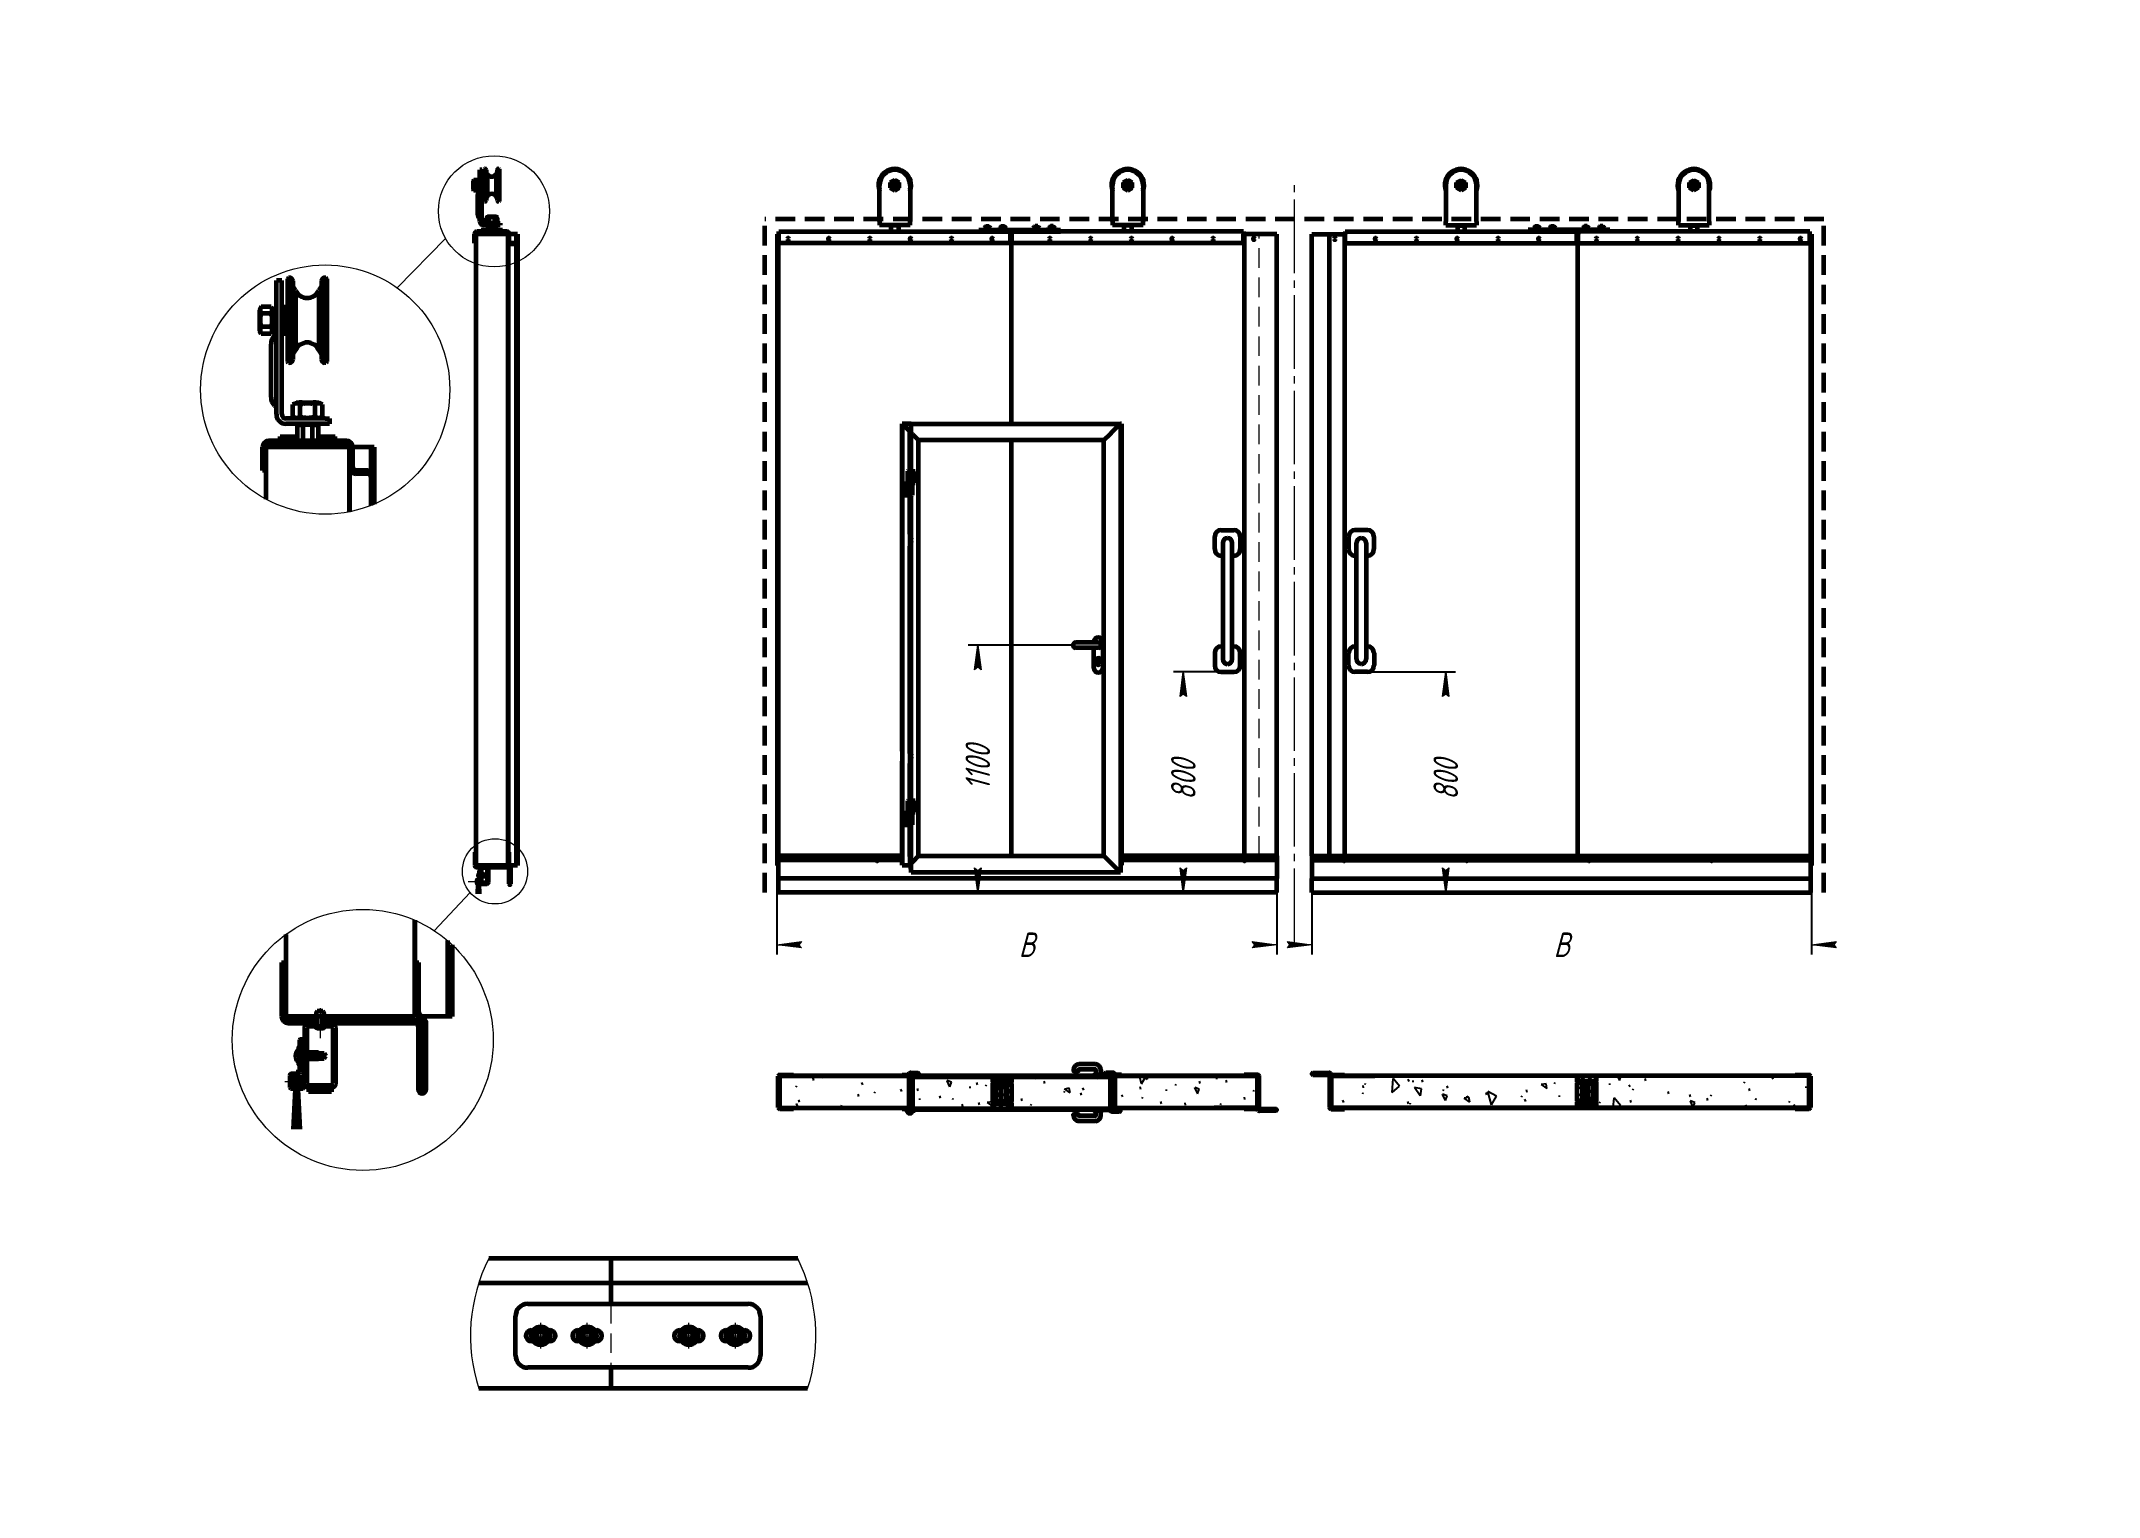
# Model space of a CAD drawing. Header units: millimetres. Extents: x 0 to 3360, y 0 to 297.
# Drawn here: x 420 to 840, y 0 to 297 of the extents above; entities that cross this region are included whole.
import ezdxf

# ---------------------------------------------------------------- set-up
doc = ezdxf.new("R2010")
doc.units = ezdxf.units.MM
for name, pattern in [('K5LT_AXLED', [19.5, 15, -1.5, 1.5, -1.5]), ('K5LT_BASIC', [0]), ('K5LT_DASHED', [6, 4, -2]), ('K5LT_DASHED_REINFORCED', [6, 4, -2]), ('K5LT_THIN', [0]), ('K5LT_THIN_INCLUDED_TO_HATCHING', [0])]:
    doc.linetypes.add(name, pattern=pattern)
doc.layers.add('Системный слой', color=7, linetype='Continuous')
doc.styles.add('KDIMTEXTSTYLE', font='GOST_AU.SHX', dxfattribs={"width": 0.96, "oblique": 15, "height": 5})
doc.dimstyles.new('KDIMSTYLE (0.08)', dxfattribs={"dimtxt": 5, "dimasz": 1, "dimexe": 2, "dimexo": 0, "dimgap": 1, "dimtad": 1, "dimlfac": 12, "dimtxsty": 'KDIMTEXTSTYLE', "dimsah": 1, "dimcen": 0, "dimdle": 1, "dimadec": 0, "dimazin": 0, "dimtfac": 0.667, "dimtmove": 0, "dimatfit": 3, "dimfxl": 1, "dimtvp": 1, "dimtolj": 1, "dimtzin": 0, "dimarcsym": 0})
pattern_1 = [(45, (0, 0), (-0.3535534, 0.3535534), []), (135, (0, 0), (-0.3535534, -0.3535534), [])]
pattern_2 = [(45, (0, 0), (-0.7071068, 0.7071068), []), (135, (0, 0), (-0.7071068, -0.7071068), [])]
pattern_3 = [(45, (0, 0), (-2.12132, 2.12132), [])]
pattern_4 = [(40, (7.66, 6.428), (-20.5692, 24.5134), [2, -30]), (130, (9.193, 7.713), (-24.5134, -20.5692), [2, -30]), (85, (7.66, 6.428), (-20.5688, 24.513), [2.828, -42.426]), (60, (9.193, 7.713), (-27.7128, 16), [2, -30]), (150, (10.192, 9.445), (-16, -27.7128), [2, -30]), (105, (9.193, 7.713), (-27.7123, 15.9997), [2.828, -42.426]), (80, (16.853, 14.141), (-26.0974, 4.6017), [1.5, -25]), (170, (17.114, 15.618), (-4.6017, -26.0974), [1.5, -25]), (125, (16.853, 14.141), (-26.09695, 4.6016), [2.121, -35.355]), (100, (-18.796, -15.771), (-15.75692, -2.77837), [1, -15]), (190, (-18.97, -14.787), (2.77837, -15.75692), [1, -15]), (145, (-18.796, -15.771), (-15.75733, -2.77844), [1.414, -21.213]), (70, (1.233, 14.088), (-15.03508, 5.47232), [1, -15]), (160, (1.575, 15.028), (-5.47232, -15.03508), [1, -15]), (115, (1.233, 14.088), (-15.03547, 5.47246), [1.414, -21.213]), (85, (0, 0), (-9.35186, 7.84492), [0.3, -10]), (65, (0, 0), (-2.418448, 6.64463), [0.3, -10]), (105, (0, 0), (-6.193075, 7.658056), [0.5, -12]), (110, (0, 0), (-7.94593, 1.36463), [0.5, -7])]

msp = doc.modelspace()

# ---------------------------------------------------------------- blocks, each defined once
blk = doc.blocks.new('U11')
at = {"layer": 'Системный слой', "color": 5, "linetype": 'K5LT_BASIC', "lineweight": 60, "true_color": 0x0000ff}
for p, q in [((520.33, 33.8), (521.96, 34.73)), ((520.33, 31.92), (520.33, 33.8)), ((521.96, 34.73), (523.58, 33.8)), ((523.58, 33.8), (523.58, 31.92)), ((521.96, 30.98), (520.33, 31.92)), ((523.58, 31.92), (521.96, 30.98))]:
    blk.add_line(p, q, dxfattribs=at)
at = {"layer": 'Системный слой', "color": 30, "linetype": 'K5LT_AXLED', "lineweight": 18, "true_color": 0xff8000}
for p, q in [((521.96, 30.23), (521.96, 35.48)), ((519.58, 32.86), (524.33, 32.86))]:
    blk.add_line(p, q, dxfattribs=at)
at = {"layer": 'Системный слой', "color": 5, "linetype": 'K5LT_BASIC', "lineweight": 60, "true_color": 0x0000ff}
for radius in [1.46, 0.831]:
    blk.add_circle((521.96, 32.86), radius, dxfattribs=at)
at = {"layer": 'Системный слой', "color": 7, "linetype": 'K5LT_THIN', "lineweight": 18}
blk.add_arc((521.96, 32.86), 1, 75, 345, dxfattribs=at)
blk = doc.blocks.new('U12')
at = {"layer": 'Системный слой', "color": 5, "linetype": 'K5LT_BASIC', "lineweight": 60, "true_color": 0x0000ff}
for p, q in [((529.83, 33.8), (531.46, 34.73)), ((529.83, 31.92), (529.83, 33.8)), ((531.46, 34.73), (533.08, 33.8)), ((533.08, 33.8), (533.08, 31.92)), ((531.46, 30.98), (529.83, 31.92)), ((533.08, 31.92), (531.46, 30.98))]:
    blk.add_line(p, q, dxfattribs=at)
at = {"layer": 'Системный слой', "color": 30, "linetype": 'K5LT_AXLED', "lineweight": 18, "true_color": 0xff8000}
for p, q in [((531.46, 30.23), (531.46, 35.48)), ((529.08, 32.86), (533.83, 32.86))]:
    blk.add_line(p, q, dxfattribs=at)
at = {"layer": 'Системный слой', "color": 5, "linetype": 'K5LT_BASIC', "lineweight": 60, "true_color": 0x0000ff}
for radius in [1.46, 0.831]:
    blk.add_circle((531.46, 32.86), radius, dxfattribs=at)
at = {"layer": 'Системный слой', "color": 7, "linetype": 'K5LT_THIN', "lineweight": 18}
blk.add_arc((531.46, 32.86), 1, 75, 345, dxfattribs=at)
blk = doc.blocks.new('U13')
at = {"layer": 'Системный слой', "color": 5, "linetype": 'K5LT_BASIC', "lineweight": 60, "true_color": 0x0000ff}
for p, q in [((550.58, 33.8), (552.21, 34.73)), ((550.58, 31.92), (550.58, 33.8)), ((552.21, 34.73), (553.83, 33.8)), ((553.83, 33.8), (553.83, 31.92)), ((552.21, 30.98), (550.58, 31.92)), ((553.83, 31.92), (552.21, 30.98))]:
    blk.add_line(p, q, dxfattribs=at)
at = {"layer": 'Системный слой', "color": 30, "linetype": 'K5LT_AXLED', "lineweight": 18, "true_color": 0xff8000}
for p, q in [((552.21, 30.23), (552.21, 35.48)), ((549.83, 32.86), (554.58, 32.86))]:
    blk.add_line(p, q, dxfattribs=at)
at = {"layer": 'Системный слой', "color": 5, "linetype": 'K5LT_BASIC', "lineweight": 60, "true_color": 0x0000ff}
for radius in [1.46, 0.831]:
    blk.add_circle((552.21, 32.86), radius, dxfattribs=at)
at = {"layer": 'Системный слой', "color": 7, "linetype": 'K5LT_THIN', "lineweight": 18}
blk.add_arc((552.21, 32.86), 1, 75, 345, dxfattribs=at)
blk = doc.blocks.new('U14')
at = {"layer": 'Системный слой', "color": 5, "linetype": 'K5LT_BASIC', "lineweight": 60, "true_color": 0x0000ff}
for p, q in [((560.08, 33.8), (561.71, 34.73)), ((560.08, 31.92), (560.08, 33.8)), ((561.71, 34.73), (563.33, 33.8)), ((563.33, 33.8), (563.33, 31.92)), ((561.71, 30.98), (560.08, 31.92)), ((563.33, 31.92), (561.71, 30.98))]:
    blk.add_line(p, q, dxfattribs=at)
at = {"layer": 'Системный слой', "color": 30, "linetype": 'K5LT_AXLED', "lineweight": 18, "true_color": 0xff8000}
for p, q in [((561.71, 30.23), (561.71, 35.48)), ((559.33, 32.86), (564.08, 32.86))]:
    blk.add_line(p, q, dxfattribs=at)
at = {"layer": 'Системный слой', "color": 5, "linetype": 'K5LT_BASIC', "lineweight": 60, "true_color": 0x0000ff}
for radius in [1.46, 0.831]:
    blk.add_circle((561.71, 32.86), radius, dxfattribs=at)
at = {"layer": 'Системный слой', "color": 7, "linetype": 'K5LT_THIN', "lineweight": 18}
blk.add_arc((561.71, 32.86), 1, 75, 345, dxfattribs=at)
blk = doc.blocks.new('U555')
at = {"layer": 'Системный слой', "color": 5, "linetype": 'K5LT_BASIC', "lineweight": 60, "true_color": 0x0000ff}
for p, q in [((509.42, 127.62), (509.42, 126.85)), ((509.42, 126.85), (509.46, 126.81)), ((509.42, 126.85), (509.42, 125.97)), ((509.46, 126.81), (509.42, 126.77)), ((509.6, 127.64), (509.44, 127.64)), ((509.63, 125.18), (509.63, 127.62)), ((508.92, 125.81), (508.92, 125.18)), ((508.96, 125.14), (509.08, 125.14)), ((509.33, 125.89), (509, 125.89)), ((509.06, 125.25), (509.04, 125.64)), ((509.11, 125.22), (509.09, 125.22)), ((509.13, 125.72), (509.42, 125.72)), ((509.13, 125.18), (509.13, 125.21)), ((509.42, 125.21), (509.42, 125.18)), ((509.45, 125.22), (509.43, 125.22)), ((509.46, 125.14), (509.58, 125.14)), ((509.5, 125.64), (509.48, 125.25))]:
    blk.add_line(p, q, dxfattribs=at)
for centre, radius, start, end in [((509.44, 127.62), 0.025, 90, 180), ((509.6, 127.62), 0.025, 0, 90), ((509, 125.81), 0.0833, 90, 180), ((508.96, 125.18), 0.0417, 180, 270), ((509.13, 125.64), 0.0833, 90, 182), ((509.09, 125.25), 0.025, 183, 270), ((509.08, 125.18), 0.0417, 270, 0), ((509.11, 125.21), 0.0167, 0, 90), ((509.33, 125.97), 0.0833, 270, 0), ((509.42, 125.64), 0.0833, 358, 90), ((509.43, 125.21), 0.0167, 90, 180), ((509.46, 125.18), 0.0417, 180, 270), ((509.45, 125.25), 0.025, 270, 357), ((509.58, 125.18), 0.0417, 270, 0)]:
    blk.add_arc(centre, radius, start, end, dxfattribs=at)
blk = doc.blocks.new('U557')
at = {"layer": 'Системный слой', "color": 5, "linetype": 'K5LT_BASIC', "lineweight": 60, "true_color": 0x0000ff}
for p, q in [((509.63, 128.22), (509.63, 125.39)), ((511.04, 128.47), (509.88, 128.47)), ((511.29, 125.39), (511.29, 128.22)), ((509.88, 125.14), (511.04, 125.14))]:
    blk.add_line(p, q, dxfattribs=at)
for centre, start, end in [((509.88, 128.22), 90, 180), ((511.04, 128.22), 0, 90), ((509.88, 125.39), 180, 270), ((511.04, 125.39), 270, 0)]:
    blk.add_arc(centre, 0.25, start, end, dxfattribs=at)
blk = doc.blocks.new('U558')
at = {"layer": 'Системный слой', "color": 5, "linetype": 'K5LT_BASIC', "lineweight": 60, "true_color": 0x0000ff}
for p, q in [((509.79, 128.22), (509.79, 125.39)), ((511.04, 128.31), (509.88, 128.31)), ((511.13, 125.39), (511.13, 128.22)), ((509.88, 125.31), (511.04, 125.31))]:
    blk.add_line(p, q, dxfattribs=at)
for centre, start, end in [((509.88, 128.22), 90, 180), ((511.04, 128.22), 0, 90), ((509.88, 125.39), 180, 270), ((511.04, 125.39), 270, 0)]:
    blk.add_arc(centre, 0.0833, start, end, dxfattribs=at)
blk = doc.blocks.new('U556')
at = {"layer": 'Системный слой'}
for name in ['U557', 'U558']:
    blk.add_blockref(name, (0, 0), dxfattribs=at)
blk = doc.blocks.new('U560')
at = {"layer": 'Системный слой', "color": 30, "linetype": 'K5LT_AXLED', "lineweight": 18, "true_color": 0xff8000}
for q in [(509.27, 127.59), (507.17, 125.48), (511.38, 125.48), (509.27, 123.37)]:
    blk.add_line((509.27, 125.48), q, dxfattribs=at)
blk = doc.blocks.new('U559')
at = {"layer": 'Системный слой', "color": 5, "linetype": 'K5LT_BASIC', "lineweight": 60, "true_color": 0x0000ff}
for p, q in [((509.07, 125.66), (509.47, 125.66)), ((509.14, 125.07), (509.07, 125.66)), ((509.11, 123.06), (509.21, 125.08)), ((509.12, 125.62), (509.18, 125.08)), ((509.42, 125.62), (509.12, 125.62)), ((509.18, 125.08), (509.14, 125.07)), ((509.21, 125.08), (509.17, 125.48)), ((509.2, 123.06), (509.26, 125.09)), ((509.27, 125.37), (509.27, 123.06)), ((509.34, 123.06), (509.28, 125.09)), ((509.38, 125.48), (509.33, 125.08)), ((509.33, 125.08), (509.43, 123.06)), ((509.35, 125.08), (509.42, 125.62)), ((509.39, 125.08), (509.35, 125.08)), ((509.47, 125.66), (509.39, 125.08))]:
    blk.add_line(p, q, dxfattribs=at)
blk.add_arc((509.27, 125.48), 0.107, 0, 180, dxfattribs=at)
at = {"layer": 'Системный слой'}
blk.add_blockref('U560', (0, 0), dxfattribs=at)
blk = doc.blocks.new('U561')
at = {"layer": 'Системный слой', "color": 5, "linetype": 'K5LT_BASIC', "lineweight": 60, "true_color": 0x0000ff}
for p, q in [((472.76, 93.22), (472.76, 90.15)), ((473.49, 93.32), (472.86, 93.32)), ((473.59, 83.49), (473.59, 93.22)), ((472.76, 90.15), (472.92, 89.99)), ((472.76, 90.15), (472.76, 86.65)), ((472.92, 89.99), (472.76, 89.82)), ((470.76, 85.99), (470.76, 83.49)), ((472.42, 86.32), (471.09, 86.32)), ((471.34, 83.75), (471.26, 85.31)), ((471.6, 85.65), (472.75, 85.65)), ((473.08, 85.31), (473, 83.75)), ((470.92, 83.32), (471.42, 83.32)), ((471.52, 83.65), (471.44, 83.65)), ((471.59, 83.49), (471.59, 83.59)), ((472.76, 83.59), (472.76, 83.49)), ((472.9, 83.65), (472.82, 83.65)), ((472.92, 83.32), (473.42, 83.32))]:
    blk.add_line(p, q, dxfattribs=at)
for centre, radius, start, end in [((472.86, 93.22), 0.1, 90, 180), ((473.49, 93.22), 0.1, 0, 90), ((471.09, 85.99), 0.333, 90, 180), ((471.6, 85.32), 0.333, 90, 182), ((472.42, 86.65), 0.333, 270, 0), ((472.75, 85.32), 0.333, 358, 90), ((470.92, 83.49), 0.167, 180, 270), ((471.44, 83.75), 0.1, 183, 270), ((471.42, 83.49), 0.167, 270, 0), ((471.52, 83.59), 0.0667, 0, 90), ((472.82, 83.59), 0.0667, 90, 180), ((472.92, 83.49), 0.167, 180, 270), ((472.9, 83.75), 0.1, 270, 357), ((473.42, 83.49), 0.167, 270, 0)]:
    blk.add_arc(centre, radius, start, end, dxfattribs=at)
blk = doc.blocks.new('U563')
at = {"layer": 'Системный слой', "color": 5, "linetype": 'K5LT_BASIC', "lineweight": 60, "true_color": 0x0000ff}
for p, q in [((474.26, 95.65), (474.26, 84.32)), ((479.26, 95.99), (474.59, 95.99)), ((479.59, 84.32), (479.59, 95.65)), ((474.59, 83.99), (479.26, 83.99))]:
    blk.add_line(p, q, dxfattribs=at)
for centre, start, end in [((474.59, 95.65), 90, 180), ((479.26, 95.65), 0, 90), ((474.59, 84.32), 180, 270), ((479.26, 84.32), 270, 0)]:
    blk.add_arc(centre, 0.333, start, end, dxfattribs=at)
blk = doc.blocks.new('U562')
at = {"layer": 'Системный слой', "color": 5, "linetype": 'K5LT_BASIC', "true_color": 0x0000ff, "const_width": 0.6}
blk.add_lwpolyline([(476.36, 96.65), (474.59, 96.65, 0.414214), (473.59, 95.65), (473.59, 84.32, 0.414214), (474.59, 83.32), (479.26, 83.32, 0.414214), (480.26, 84.32), (480.26, 95.65, 0.414214), (479.26, 96.65), (477.49, 96.65)], format="xyb", dxfattribs=at)
at = {"layer": 'Системный слой'}
blk.add_blockref('U563', (0, 0), dxfattribs=at)
blk = doc.blocks.new('U565')
at = {"layer": 'Системный слой', "color": 30, "linetype": 'K5LT_AXLED', "lineweight": 18, "true_color": 0xff8000}
for q in [(469.75, 84.67), (472.18, 87.1), (474.6, 84.67), (472.18, 82.25)]:
    blk.add_line((472.18, 84.67), q, dxfattribs=at)
blk = doc.blocks.new('U564')
at = {"layer": 'Системный слой', "color": 5, "linetype": 'K5LT_BASIC', "lineweight": 60, "true_color": 0x0000ff}
for p, q in [((471.38, 85.4), (472.97, 85.4)), ((471.66, 83.06), (471.38, 85.4)), ((471.57, 85.24), (471.82, 83.08)), ((472.78, 85.24), (471.57, 85.24)), ((471.94, 83.09), (471.75, 84.67)), ((472.18, 84.25), (472.17, 74.99)), ((472.6, 84.67), (472.39, 83.09)), ((472.49, 83.08), (472.78, 85.24)), ((472.97, 85.4), (472.66, 83.06)), ((471.52, 74.99), (471.94, 83.09)), ((471.82, 83.08), (471.66, 83.06)), ((471.88, 74.99), (472.13, 83.11)), ((472.45, 74.99), (472.2, 83.11)), ((472.39, 83.09), (472.81, 74.99)), ((472.66, 83.06), (472.49, 83.08))]:
    blk.add_line(p, q, dxfattribs=at)
blk.add_arc((472.18, 84.67), 0.426, 0, 180, dxfattribs=at)
at = {"layer": 'Системный слой'}
blk.add_blockref('U565', (0, 0), dxfattribs=at)
blk = doc.blocks.new('U566')
at = {"layer": 'Системный слой', "color": 5, "linetype": 'K5LT_BASIC', "lineweight": 60, "true_color": 0x0000ff}
for p, q in [((659.54, 193.32), (659.54, 195.93)), ((660.84, 197.23), (663.45, 197.23)), ((661.17, 194.62), (661.17, 170.9)), ((663.12, 170.9), (663.12, 194.62)), ((664.75, 195.93), (664.75, 193.32)), ((661.17, 192.02), (660.84, 192.02)), ((663.45, 192.02), (663.12, 192.02)), ((659.54, 172.2), (659.54, 169.6)), ((661.17, 173.51), (660.84, 173.51)), ((663.45, 173.51), (663.12, 173.51)), ((664.75, 169.6), (664.75, 172.2)), ((660.84, 168.3), (663.45, 168.3))]:
    blk.add_line(p, q, dxfattribs=at)
for centre, radius, start, end in [((660.84, 195.93), 1.3, 90, 180), ((660.84, 193.32), 1.3, 180, 270), ((662.15, 194.62), 0.977, 90, 180), ((662.15, 194.62), 0.977, 0, 90), ((663.45, 195.93), 1.3, 0, 90), ((663.45, 193.32), 1.3, 270, 0), ((660.84, 172.2), 1.3, 90, 180), ((663.45, 172.2), 1.3, 0, 90), ((660.84, 169.6), 1.3, 180, 270), ((662.15, 170.9), 0.977, 180, 270), ((662.15, 170.9), 0.977, 270, 0), ((663.45, 169.6), 1.3, 270, 0)]:
    blk.add_arc(centre, radius, start, end, dxfattribs=at)
blk = doc.blocks.new('U567')
at = {"layer": 'Системный слой', "color": 5, "linetype": 'K5LT_BASIC', "lineweight": 60, "true_color": 0x0000ff}
for p, q in [((686.85, 195.93), (686.85, 193.32)), ((690.75, 197.23), (688.15, 197.23)), ((688.48, 170.9), (688.48, 194.62)), ((690.43, 194.62), (690.43, 170.9)), ((692.06, 193.32), (692.06, 195.93)), ((688.15, 192.02), (688.48, 192.02)), ((690.43, 192.02), (690.75, 192.02)), ((686.85, 169.6), (686.85, 172.2)), ((688.15, 173.51), (688.48, 173.51)), ((690.43, 173.51), (690.75, 173.51)), ((692.06, 172.2), (692.06, 169.6)), ((690.75, 168.3), (688.15, 168.3))]:
    blk.add_line(p, q, dxfattribs=at)
for centre, radius, start, end in [((688.15, 195.93), 1.3, 90, 180), ((688.15, 193.32), 1.3, 180, 270), ((689.45, 194.62), 0.977, 90, 180), ((689.45, 194.62), 0.977, 0, 90), ((690.75, 195.93), 1.3, 0, 90), ((690.75, 193.32), 1.3, 270, 0), ((688.15, 172.2), 1.3, 90, 180), ((690.75, 172.2), 1.3, 0, 90), ((688.15, 169.6), 1.3, 180, 270), ((689.45, 170.9), 0.977, 180, 270), ((689.45, 170.9), 0.977, 270, 0), ((690.75, 169.6), 1.3, 270, 0)]:
    blk.add_arc(centre, radius, start, end, dxfattribs=at)
blk = doc.blocks.new('U568')
at = {"layer": 'Системный слой', "color": 5, "linetype": 'K5LT_BASIC', "lineweight": 60, "true_color": 0x0000ff}
for p, q in [((595.77, 218.9), (595.77, 218.9)), ((595.77, 218.9), (597.16, 217.5)), ((595.77, 218.9), (595.77, 218.9)), ((597.16, 217.5), (595.77, 218.9)), ((595.77, 218.9), (595.77, 218.9)), ((595.77, 218.9), (597.16, 217.5)), ((595.77, 218.9), (595.77, 218.9)), ((597.16, 217.5), (595.77, 218.9)), ((595.77, 152.16), (595.77, 218.9)), ((595.77, 218.9), (595.77, 152.16)), ((595.77, 218.9), (597.55, 218.9)), ((597.55, 218.9), (595.77, 218.9)), ((597.55, 218.84), (597.55, 218.94)), ((597.55, 218.84), (597.55, 218.94)), ((597.55, 218.94), (623.13, 218.94)), ((597.55, 217.14), (597.55, 218.84)), ((597.55, 217.14), (597.55, 218.84)), ((623.13, 218.94), (640.28, 218.94)), ((640.19, 218.84), (638.49, 217.14)), ((638.49, 217.14), (640.19, 218.84)), ((640.19, 218.84), (640.28, 218.94)), ((640.19, 218.84), (640.28, 218.94)), ((640.28, 218.94), (640.28, 127.39)), ((640.28, 218.69), (640.49, 218.9)), ((640.28, 218.9), (640.49, 218.9)), ((640.49, 218.9), (640.28, 218.9)), ((640.49, 218.9), (640.28, 218.69)), ((640.49, 218.9), (640.49, 128.91)), ((640.49, 218.9), (640.49, 218.9)), ((640.49, 128.91), (640.49, 218.9)), ((640.49, 218.9), (640.49, 218.9)), ((597.16, 217.5), (597.33, 217.33)), ((597.16, 217.5), (597.33, 217.33)), ((597.16, 217.5), (597.33, 217.33)), ((597.16, 217.5), (597.33, 217.33)), ((597.33, 217.33), (597.41, 217.25)), ((597.33, 217.33), (597.41, 217.25)), ((597.33, 217.33), (597.55, 217.33)), ((597.33, 209.32), (597.33, 217.33)), ((597.33, 217.33), (597.55, 217.33)), ((597.33, 217.33), (597.33, 209.32)), ((597.39, 217.33), (597.39, 209.32)), ((597.39, 217.27), (597.41, 217.25)), ((597.39, 217.27), (597.41, 217.25)), ((597.41, 217.25), (597.54, 217.12)), ((597.54, 217.12), (597.41, 217.25)), ((597.41, 217.25), (597.55, 217.12)), ((597.55, 217.12), (597.41, 217.25)), ((597.55, 217.12), (597.55, 217.14)), ((597.55, 217.12), (597.55, 217.14)), ((597.65, 217.02), (597.55, 217.12)), ((597.65, 217.02), (597.55, 217.12)), ((597.55, 209.32), (597.55, 217.12)), ((597.65, 217.02), (597.76, 216.91)), ((597.82, 216.85), (597.76, 216.91)), ((597.82, 216.85), (597.76, 216.91)), ((597.82, 216.85), (599.11, 215.56)), ((597.82, 216.85), (599.11, 215.56)), ((597.82, 216.85), (599.11, 215.56)), ((599.11, 130.77), (599.11, 215.56)), ((622.48, 215.56), (599.11, 215.56)), ((618.01, 215.56), (618.01, 130.77)), ((618.01, 215.56), (618.01, 130.77)), ((636.91, 215.56), (622.48, 215.56)), ((638.19, 216.85), (636.91, 215.56)), ((636.91, 215.56), (638.19, 216.85)), ((636.91, 130.77), (636.91, 215.56)), ((638.19, 216.85), (638.25, 216.91)), ((638.19, 216.85), (638.25, 216.91)), ((638.37, 217.02), (638.25, 216.91)), ((638.25, 216.91), (638.37, 217.02)), ((638.37, 217.02), (638.49, 217.14)), ((638.37, 217.02), (638.49, 217.14)), ((596.32, 206.7), (596.32, 204.38)), ((596.32, 206.7), (596.32, 204.38)), ((596.85, 206.7), (596.32, 206.7)), ((596.85, 206.7), (596.32, 206.7)), ((596.91, 209.32), (596.85, 209.26)), ((596.91, 209.32), (596.85, 209.26)), ((596.85, 209.26), (596.85, 206.85)), ((596.85, 209.26), (596.85, 206.85)), ((597.31, 209.26), (596.85, 209.26)), ((597.31, 209.26), (596.85, 209.26)), ((596.91, 206.79), (596.85, 206.85)), ((596.91, 206.79), (596.85, 206.85)), ((596.85, 206.85), (597.31, 206.85)), ((596.85, 206.85), (597.31, 206.85)), ((596.91, 206.79), (596.85, 206.72)), ((596.91, 206.79), (596.85, 206.72)), ((596.85, 206.72), (596.85, 204.38)), ((596.85, 206.72), (596.85, 204.38)), ((597.78, 206.72), (596.85, 206.72)), ((597.78, 206.72), (596.85, 206.72)), ((596.91, 209.32), (597.31, 209.32)), ((596.91, 209.32), (597.31, 209.32)), ((596.91, 206.79), (597.71, 206.79)), ((597.31, 206.79), (596.91, 206.79)), ((596.91, 206.79), (597.71, 206.79)), ((597.31, 206.79), (596.91, 206.79)), ((597.31, 209.32), (597.71, 209.32)), ((597.31, 209.32), (597.71, 209.32)), ((597.78, 209.26), (597.31, 209.26)), ((597.78, 209.26), (597.31, 209.26)), ((597.31, 206.85), (597.78, 206.85)), ((597.31, 206.85), (597.78, 206.85)), ((597.71, 206.79), (597.31, 206.79)), ((597.71, 206.79), (597.31, 206.79)), ((597.71, 209.32), (597.78, 209.26)), ((597.71, 209.32), (597.78, 209.26)), ((597.71, 206.79), (597.78, 206.85)), ((597.71, 206.79), (597.78, 206.85)), ((597.71, 206.79), (597.71, 206.79)), ((597.71, 206.79), (597.78, 206.72)), ((597.71, 206.79), (597.71, 206.79)), ((597.71, 206.79), (597.78, 206.72)), ((597.78, 209.26), (597.78, 206.85)), ((597.78, 209.26), (597.78, 206.85)), ((598.39, 209.23), (597.78, 209.23)), ((598.39, 209.23), (597.78, 209.23)), ((597.78, 206.91), (598.39, 206.91)), ((597.78, 206.91), (598.39, 206.91)), ((597.78, 206.72), (597.78, 204.38)), ((597.78, 206.72), (597.78, 204.38)), ((597.78, 206.72), (597.78, 206.72)), ((597.78, 206.72), (597.78, 206.72)), ((598.39, 206.91), (598.39, 209.23)), ((598.39, 206.91), (598.39, 209.23)), ((596.32, 204.38), (596.85, 204.38)), ((596.32, 204.38), (596.85, 204.38)), ((596.97, 204.26), (596.85, 204.38)), ((596.97, 204.26), (596.85, 204.38)), ((596.85, 204.38), (597.78, 204.38)), ((596.85, 204.38), (597.78, 204.38)), ((597.65, 204.26), (596.97, 204.26)), ((597.65, 204.26), (596.97, 204.26)), ((597.33, 196.41), (597.33, 204.26)), ((597.33, 204.26), (597.33, 196.41)), ((597.39, 204.26), (597.39, 193.97)), ((597.55, 196.38), (597.55, 204.26)), ((597.65, 204.26), (597.78, 204.38)), ((597.65, 204.26), (597.78, 204.38)), ((597.65, 204.26), (597.65, 204.26)), ((597.65, 204.26), (597.65, 204.26)), ((597.78, 204.38), (597.78, 204.38)), ((597.78, 204.38), (597.78, 204.38)), ((597.33, 196.41), (597.33, 149.63)), ((597.33, 152.66), (597.33, 193.97)), ((597.39, 193.97), (597.39, 149.64)), ((597.55, 195.61), (597.55, 196.38)), ((597.55, 195.61), (597.55, 195.44)), ((597.55, 195.26), (597.55, 195.44)), ((597.55, 194.93), (597.55, 195.26)), ((597.55, 194.93), (597.55, 194.76)), ((597.55, 193.99), (597.55, 194.76)), ((597.55, 152.59), (597.55, 193.99)), ((631.78, 174.28), (631.15, 174.28)), ((631.78, 173.23), (631.15, 173.23)), ((635.16, 174.28), (631.78, 174.28)), ((635.16, 173.23), (631.78, 173.23)), ((634.86, 174.28), (634.86, 174.41)), ((634.86, 169.09), (634.86, 173.23)), ((635.79, 174.28), (635.16, 174.28)), ((635.79, 173.23), (635.16, 173.23)), ((636.72, 174.41), (636.72, 169.09)), ((635.57, 170.47), (635.57, 169.94)), ((635.58, 170.47), (635.58, 169.94)), ((635.81, 171.02), (635.77, 171.02)), ((635.77, 171.02), (635.77, 170.6)), ((635.77, 170.6), (635.81, 170.6)), ((635.81, 170.6), (635.81, 171.02)), ((636, 169.94), (636, 170.47)), ((595.77, 152.16), (595.77, 150.13)), ((597.33, 151.64), (597.33, 152.66)), ((597.55, 151.56), (597.55, 152.59)), ((597.55, 151.56), (597.55, 151.4)), ((597.55, 151.29), (597.55, 151.4)), ((597.55, 150.89), (597.55, 151.29)), ((595.77, 128.91), (595.77, 150.13)), ((595.77, 150.13), (595.77, 128.91)), ((597.33, 142.07), (597.33, 149.63)), ((597.33, 149.63), (597.33, 142.07)), ((597.39, 149.64), (597.39, 142.07)), ((597.55, 150.89), (597.55, 150.72)), ((597.55, 149.7), (597.55, 150.72)), ((597.55, 142.07), (597.55, 149.7)), ((596.32, 139.46), (596.32, 137.14)), ((596.85, 139.46), (596.32, 139.46)), ((596.91, 142.07), (596.85, 142.01)), ((596.85, 142.01), (596.85, 139.6)), ((597.31, 142.01), (596.85, 142.01)), ((596.91, 139.54), (596.85, 139.6)), ((596.85, 139.6), (597.31, 139.6)), ((596.91, 139.54), (596.85, 139.48)), ((596.85, 139.48), (596.85, 137.14)), ((597.78, 139.48), (596.85, 139.48)), ((596.91, 142.07), (597.31, 142.07)), ((596.91, 139.54), (597.71, 139.54)), ((597.31, 139.54), (596.91, 139.54)), ((597.31, 142.07), (597.71, 142.07)), ((597.78, 142.01), (597.31, 142.01)), ((597.31, 139.6), (597.78, 139.6)), ((597.71, 139.54), (597.31, 139.54)), ((597.71, 142.07), (597.78, 142.01)), ((597.71, 139.54), (597.78, 139.6)), ((597.71, 139.54), (597.71, 139.54)), ((597.71, 139.54), (597.78, 139.48)), ((597.78, 142.01), (597.78, 139.6)), ((598.39, 141.99), (597.78, 141.99)), ((597.78, 139.67), (598.39, 139.67)), ((597.78, 139.48), (597.78, 137.14)), ((597.78, 139.48), (597.78, 139.48)), ((598.39, 139.67), (598.39, 141.99)), ((596.32, 137.14), (596.85, 137.14)), ((596.97, 137.01), (596.85, 137.14)), ((596.85, 137.14), (597.78, 137.14)), ((597.65, 137.01), (596.97, 137.01)), ((597.33, 130.68), (597.33, 137.01)), ((597.33, 137.01), (597.33, 130.68)), ((597.39, 137.01), (597.39, 130.68)), ((597.55, 129.2), (597.55, 137.01)), ((597.65, 137.01), (597.78, 137.14)), ((597.65, 137.01), (597.65, 137.01)), ((597.78, 137.14), (597.78, 137.14)), ((597.33, 130.68), (597.41, 130.68)), ((597.33, 130.68), (597.33, 129.08)), ((597.41, 130.68), (597.41, 129.08)), ((599.11, 130.77), (597.82, 129.48)), ((599.11, 130.77), (597.82, 129.48)), ((599.11, 130.77), (636.91, 130.77)), ((638.19, 129.48), (636.91, 130.77)), ((636.91, 130.77), (638.19, 129.48)), ((595.77, 128.91), (597.16, 128.91)), ((595.77, 128.91), (595.77, 128.91)), ((597.16, 128.91), (597.33, 128.91)), ((597.33, 128.91), (597.33, 129.08)), ((597.33, 129.08), (597.33, 128.99)), ((597.35, 128.99), (597.33, 128.99)), ((597.33, 128.91), (597.41, 128.91)), ((597.41, 128.91), (597.5, 128.91)), ((597.5, 128.82), (597.5, 128.99)), ((597.55, 128.99), (597.5, 128.99)), ((597.5, 128.07), (597.5, 128.82)), ((597.55, 128.07), (597.5, 128.07)), ((597.65, 129.31), (597.55, 129.2)), ((597.55, 129.19), (597.55, 129.2)), ((597.55, 127.49), (597.55, 129.19)), ((597.55, 127.39), (597.55, 127.49)), ((640.28, 127.39), (597.55, 127.39)), ((597.76, 129.42), (597.65, 129.31)), ((597.82, 129.48), (597.76, 129.42)), ((638.19, 129.48), (638.25, 129.42)), ((638.19, 129.48), (638.25, 129.42)), ((638.37, 129.31), (638.25, 129.42)), ((638.25, 129.42), (638.37, 129.31)), ((638.37, 129.31), (638.49, 129.19)), ((638.37, 129.31), (638.49, 129.19)), ((640.19, 127.49), (638.49, 129.19)), ((638.49, 129.19), (640.19, 127.49)), ((640.19, 127.49), (640.28, 127.39)), ((640.19, 127.49), (640.28, 127.39)), ((640.49, 128.91), (640.28, 128.91)), ((640.49, 128.91), (640.49, 128.91))]:
    blk.add_line(p, q, dxfattribs=at)
for centre, radius, start, end in [((631.15, 173.75), 0.527, 90, 180), ((631.15, 173.75), 0.527, 180, 270), ((635.79, 174.41), 0.928, 0, 180), ((635.79, 173.75), 0.527, 0, 90), ((635.79, 173.75), 0.527, 0, 90), ((635.79, 173.75), 0.527, 270, 0), ((635.79, 173.75), 0.527, 270, 0), ((635.79, 169.09), 0.928, 180, 0), ((635.79, 170.76), 0.359, 306.0319, 233.9681), ((635.79, 169.94), 0.211, 180, 270.4376), ((635.79, 169.94), 0.211, 180, 0), ((597.5, 129.08), 0.169, 180, 270), ((597.5, 129.08), 0.0844, 180, 270)]:
    blk.add_arc(centre, radius, start, end, dxfattribs=at)
blk = doc.blocks.new('KDIMARROW_01')
at = {"layer": 'Системный слой'}
blk.add_hatch(color=0, dxfattribs=at).paths.add_polyline_path([(0, 0), (-5, 0.66), (-4.5, 0), (-5, -0.66)])
at = {"layer": 'Системный слой', "color": 0, "linetype": 'K5LT_THIN', "lineweight": 18}
for p, q in [((-4.5, 0), (-5, 0.66)), ((-5, 0.66), (0, 0)), ((0, 0), (-5, -0.66)), ((-5, -0.66), (-4.5, 0)), ((0, 0), (-1, 0))]:
    blk.add_line(p, q, dxfattribs=at)
blk = doc.blocks.new('U589')
at = {"layer": 'Системный слой', "color": 5, "linetype": 'K5LT_BASIC', "lineweight": 60, "true_color": 0x0000ff}
for p, q in [((636.91, 85.79), (636.91, 85.96)), ((636.91, 85.96), (638.26, 85.96)), ((638.26, 85.79), (636.91, 85.79)), ((638.43, 79.13), (638.43, 85.63)), ((638.59, 85.63), (638.59, 79.13)), ((636.91, 78.96), (636.91, 79.13)), ((636.91, 79.13), (638.05, 79.13)), ((636.91, 78.96), (638.05, 78.96)), ((638.16, 78.91), (638.39, 78.68)), ((638.28, 79.03), (638.51, 78.8)), ((638.63, 78.75), (640.09, 78.75)), ((638.63, 78.59), (640.09, 78.59)), ((638.76, 78.96), (640.09, 78.96)), ((638.76, 78.79), (640.09, 78.79))]:
    blk.add_line(p, q, dxfattribs=at)
for centre, radius, start, end in [((638.26, 85.63), 0.333, 0, 90), ((638.26, 85.63), 0.167, 0, 90), ((638.05, 78.79), 0.333, 45, 90), ((638.05, 78.79), 0.167, 45, 90), ((638.63, 78.92), 0.333, 225, 270), ((638.76, 79.13), 0.333, 180, 270), ((638.63, 78.92), 0.167, 225, 270), ((638.76, 79.13), 0.167, 180, 270), ((640.09, 78.77), 0.188, 270, 90), ((640.09, 78.77), 0.0208, 270, 90)]:
    blk.add_arc(centre, radius, start, end, dxfattribs=at)
blk = doc.blocks.new('U590')
at = {"layer": 'Системный слой', "color": 5, "linetype": 'K5LT_BASIC', "lineweight": 60, "true_color": 0x0000ff}
for p, q in [((638.79, 86.5), (637.32, 86.5)), ((638.79, 86.34), (637.32, 86.34)), ((638.66, 86.13), (637.32, 86.13)), ((638.66, 86.29), (637.33, 86.29)), ((638.82, 79.46), (638.82, 85.96)), ((639.14, 86.06), (638.91, 86.29)), ((638.99, 85.96), (638.99, 79.46)), ((639.26, 86.18), (639.03, 86.41)), ((640.51, 86.13), (639.37, 86.13)), ((640.51, 85.96), (639.37, 85.96)), ((640.51, 86.13), (640.51, 85.96)), ((639.16, 79.29), (640.51, 79.29)), ((640.51, 79.13), (639.16, 79.13)), ((640.51, 79.29), (640.51, 79.13))]:
    blk.add_line(p, q, dxfattribs=at)
for centre, radius, start, end in [((637.32, 86.32), 0.188, 90, 270), ((637.32, 86.32), 0.0208, 90, 270), ((638.66, 85.96), 0.333, 0, 90), ((638.66, 85.96), 0.167, 0, 90), ((638.79, 86.17), 0.333, 45, 90), ((638.79, 86.17), 0.167, 45, 90), ((639.37, 86.29), 0.333, 225, 270), ((639.37, 86.29), 0.167, 225, 270), ((639.16, 79.46), 0.333, 180, 270), ((639.16, 79.46), 0.167, 180, 270)]:
    blk.add_arc(centre, radius, start, end, dxfattribs=at)
blk = doc.blocks.new('U591')
at = {"layer": 'Системный слой', "color": 5, "linetype": 'K5LT_BASIC', "lineweight": 60, "true_color": 0x0000ff}
for p, q in [((595.77, 86.13), (596.91, 86.13)), ((595.77, 86.13), (595.77, 85.96)), ((595.77, 85.96), (596.91, 85.96)), ((597.03, 86.18), (597.26, 86.41)), ((597.15, 86.06), (597.38, 86.29)), ((597.29, 85.96), (597.29, 79.46)), ((597.46, 79.46), (597.46, 85.96)), ((597.49, 86.5), (598.96, 86.5)), ((597.49, 86.34), (598.96, 86.34)), ((597.63, 86.29), (598.96, 86.29)), ((597.63, 86.13), (598.96, 86.13)), ((595.77, 79.29), (595.77, 79.13)), ((597.13, 79.29), (595.77, 79.29)), ((595.77, 79.13), (597.13, 79.13))]:
    blk.add_line(p, q, dxfattribs=at)
for centre, radius, start, end in [((596.91, 86.29), 0.167, 270, 315), ((596.91, 86.29), 0.333, 270, 315), ((597.49, 86.17), 0.333, 90, 135), ((597.63, 85.96), 0.333, 90, 180), ((597.49, 86.17), 0.167, 90, 135), ((597.63, 85.96), 0.167, 90, 180), ((598.96, 86.32), 0.188, 270, 90), ((598.96, 86.32), 0.0208, 270, 90), ((597.13, 79.46), 0.333, 270, 0), ((597.13, 79.46), 0.167, 270, 0)]:
    blk.add_arc(centre, radius, start, end, dxfattribs=at)
blk = doc.blocks.new('U592')
at = {"layer": 'Системный слой', "color": 5, "linetype": 'K5LT_BASIC', "lineweight": 60, "true_color": 0x0000ff}
for p, q in [((597.55, 79.29), (597.55, 85.63)), ((597.71, 85.63), (597.71, 79.29)), ((599.11, 85.96), (597.88, 85.96)), ((597.88, 85.79), (599.11, 85.79)), ((599.11, 85.96), (599.11, 85.79)), ((597.55, 80.96), (597.55, 79.29)), ((597.8, 78.97), (597.79, 78.96)), ((597.88, 79.13), (599.11, 79.13)), ((599.11, 78.96), (597.88, 78.96)), ((599.11, 79.13), (599.11, 78.96))]:
    blk.add_line(p, q, dxfattribs=at)
for centre, radius, start, end in [((597.88, 85.63), 0.333, 90, 180), ((597.88, 85.63), 0.167, 90, 180), ((597.88, 79.29), 0.333, 180, 270), ((597.88, 79.29), 0.167, 180, 270)]:
    blk.add_arc(centre, radius, start, end, dxfattribs=at)

# ---------------------------------------------------------------- dimensions: what is measured, and where the dimension line sits
at = {"layer": 'Системный слой', "color": 7}
for base, p1, p2, location, text in [((611.1812, 173.75455), (612.39822, 123.31313), (631.14847, 173.75455), (611.1812, 148.75455), '\\H5.0;\\W0.965;\\Q15;\\H5.0;\\W0.965;\\Q15;\\Q15;1100'), ((653.13206, 168.29773), (659.44544, 123.31313), (662.14587, 168.29773), (653.13206, 146.29773), '\\H5.0;\\W0.965;\\Q15;\\H5.0;\\W0.965;\\Q15;\\Q15;800'), ((706.69456, 168.29773), (692.15202, 123.31313), (689.45159, 168.29773), (706.69456, 146.29773), '\\H5.0;\\W0.965;\\Q15;\\H5.0;\\W0.965;\\Q15;\\Q15;800')]:
    msp.add_linear_dim(base=base, p1=p1, p2=p2, angle=90, location=location, text=text, dimstyle='KDIMSTYLE (0.08)', override={"dimexo": 0, "dimblk1": 'KDIMARROW_01', "dimblk2": 'KDIMARROW_01', "dimse1": 0, "dimse2": 0, "dimclrt": 7, "dimtolj": 1}, dxfattribs=at).render()
for base, p1, p2, location in [((672.21539, 112.64574), (570.17373, 128.80729), (672.21539, 123.31313), (621.21539, 112.64574)), ((679.38206, 112.64574), (781.38206, 128.80729), (679.38206, 123.31313), (730.38206, 112.64574))]:
    msp.add_linear_dim(base=base, p1=p1, p2=p2, location=location, text='\\H5.0;\\W0.965;\\Q15;\\H5.0;\\W0.965;\\Q15;\\Q15;B', dimstyle='KDIMSTYLE (0.08)', override={"dimexo": 0, "dimblk1": 'KDIMARROW_01', "dimblk2": 'KDIMARROW_01', "dimse1": 0, "dimse2": 0, "dimclrt": 7, "dimtolj": 1}, dxfattribs=at).render()

# ---------------------------------------------------------------- hatches: boundary and pattern name
at = {"layer": 'Системный слой'}
h = msp.add_hatch(dxfattribs=at)
h.set_pattern_fill('Неметалл', angle=45, style=0, pattern_type=0)
h.set_pattern_definition(pattern_1)
h.paths.add_polyline_path([(509.87603, 124.97396), (511.04269, 124.97396), (511.04269, 125.14063), (509.87603, 125.14063)])
h = msp.add_hatch(dxfattribs=at)
h.set_pattern_fill('Песок', angle=40, style=0, pattern_type=0)
h.set_pattern_definition(pattern_4)
h.paths.add_polyline_path([(597.12652, 85.87775), (570.79873, 85.87775), (570.79873, 79.37775), (597.12652, 79.37775)])
h.paths.add_polyline_path([(639.15812, 79.37775), (659.39671, 79.37775), (664.50706, 79.37775), (668.17373, 79.37775), (668.29873, 79.37775), (668.29873, 80.41941), (668.29873, 85.87775), (668.17373, 85.87775), (664.50706, 85.87775), (639.15812, 85.87775)])
h.paths.add_polyline_path([(618.13206, 79.21105), (638.26115, 79.21105), (638.26115, 85.71105), (618.13206, 85.71105), (618.07314, 85.68664), (618.04873, 85.62772), (618.04873, 84.50272), (618.01212, 84.41433), (617.92373, 84.37772), (617.96539, 84.37772), (617.96539, 84.29438), (618.04873, 84.29438), (618.04873, 80.62772), (617.96539, 80.62772), (617.96539, 80.54438), (617.92373, 80.54438), (618.01212, 80.50777), (618.04873, 80.41938), (618.04873, 79.29438), (618.07314, 79.23546)])
h.paths.add_polyline_path([(597.87946, 79.21105), (614.21539, 79.21105), (614.21539, 80.50272), (614.21539, 84.41938), (614.21539, 84.66938), (614.21539, 85.71105), (597.87946, 85.71105)])
h.paths.add_polyline_path([(617.88206, 80.25272), (614.46539, 80.25272), (614.21539, 80.25272), (614.21539, 79.21105), (617.88206, 79.21105)])
h = msp.add_hatch(dxfattribs=at)
h.set_pattern_fill('Неметалл', angle=45, style=0, pattern_type=0)
h.set_pattern_definition(pattern_2)
h.paths.add_polyline_path([(617.88206, 85.71105), (614.21539, 85.71105), (614.21539, 84.66938), (614.46539, 84.66938), (617.88206, 84.66938)])
h = msp.add_hatch(dxfattribs=at)
h.set_pattern_fill('Металл', angle=45, style=0, pattern_type=0)
h.set_pattern_definition(pattern_3)
h.paths.add_polyline_path([(614.46539, 80.25272), (617.88206, 80.25272), (617.88206, 80.33605), (614.46539, 80.33605), (614.34754, 80.38486), (614.29873, 80.50272), (614.29873, 84.41938), (614.34754, 84.53723), (614.46539, 84.58605), (617.88206, 84.58605), (617.88206, 84.66938), (614.46539, 84.66938), (614.29786, 84.60494), (614.21669, 84.44483), (614.21539, 84.41938), (614.21539, 80.50272), (614.27984, 80.33518), (614.43995, 80.25401)])
h = msp.add_hatch(dxfattribs=at)
h.set_pattern_fill('Неметалл', angle=45, style=0, pattern_type=0)
h.set_pattern_definition(pattern_2)
h.paths.add_polyline_path([(614.92373, 84.29438), (614.92373, 80.62772), (615.96539, 80.62772), (615.96539, 84.29438)])
h = msp.add_hatch(dxfattribs=at)
h.set_pattern_fill('Неметалл', angle=45, style=0, pattern_type=0)
h.set_pattern_definition(pattern_2)
h.paths.add_polyline_path([(615.96539, 84.29438), (615.96539, 80.62772), (617.00706, 80.62772), (617.00706, 84.29438)])
h = msp.add_hatch(dxfattribs=at)
h.set_pattern_fill('Неметалл', angle=45, style=0, pattern_type=0)
h.set_pattern_definition(pattern_2)
h.paths.add_polyline_path([(618.04873, 80.62772), (618.04873, 84.29438), (617.96539, 84.29438), (617.00706, 84.29438), (617.00706, 80.62772)])
h = msp.add_hatch(dxfattribs=at)
h.set_pattern_fill('Песок', angle=40, style=0, pattern_type=0)
h.set_pattern_definition(pattern_4)
h.paths.add_polyline_path([(780.79873, 85.87775), (737.38206, 85.87775), (737.38206, 84.58608), (737.38206, 80.66941), (737.38206, 80.41941), (737.38206, 79.37775), (780.79873, 79.37775)])
h.paths.add_polyline_path([(733.46539, 85.87775), (692.20075, 85.87775), (687.09039, 85.87775), (683.42373, 85.87775), (683.29873, 85.87775), (683.29873, 84.83608), (683.29873, 79.37775), (683.42373, 79.37775), (687.09039, 79.37775), (733.46539, 79.37775), (733.52432, 79.40216), (733.54873, 79.46108), (733.54873, 80.58608), (733.58534, 80.67447), (733.67373, 80.71108), (733.63206, 80.71108), (733.63206, 80.79441), (733.54873, 80.79441), (733.54873, 84.46108), (733.63206, 84.46108), (733.63206, 84.54441), (733.67373, 84.54441), (733.58534, 84.58103), (733.54873, 84.66941), (733.54873, 85.79441), (733.52432, 85.85334)])
h = msp.add_hatch(dxfattribs=at)
h.set_pattern_fill('Неметалл', angle=45, style=0, pattern_type=0)
h.set_pattern_definition(pattern_2)
h.paths.add_polyline_path([(733.54873, 84.46108), (733.54873, 80.79441), (733.63206, 80.79441), (734.59039, 80.79441), (734.59039, 84.46108)])
h = msp.add_hatch(dxfattribs=at)
h.set_pattern_fill('Неметалл', angle=45, style=0, pattern_type=0)
h.set_pattern_definition(pattern_2)
h.paths.add_polyline_path([(733.71539, 84.83608), (737.38206, 84.83608), (737.38206, 85.87775), (733.71539, 85.87775)])
h = msp.add_hatch(dxfattribs=at)
h.set_pattern_fill('Металл', angle=45, style=0, pattern_type=0)
h.set_pattern_definition(pattern_3)
h.paths.add_polyline_path([(737.13206, 84.83608), (733.71539, 84.83608), (733.71539, 84.75275), (737.13206, 84.75275), (737.24991, 84.70393), (737.29873, 84.58608), (737.29873, 80.66941), (737.24991, 80.55156), (737.13206, 80.50275), (733.71539, 80.50275), (733.71539, 80.41941), (737.13206, 80.41941), (737.2996, 80.48386), (737.38076, 80.64397), (737.38206, 80.66941), (737.38206, 84.58608), (737.31762, 84.75362), (737.15751, 84.83478)])
h = msp.add_hatch(dxfattribs=at)
h.set_pattern_fill('Неметалл', angle=45, style=0, pattern_type=0)
h.set_pattern_definition(pattern_2)
h.paths.add_polyline_path([(735.63206, 80.79441), (735.63206, 84.46108), (734.59039, 84.46108), (734.59039, 80.79441)])
h = msp.add_hatch(dxfattribs=at)
h.set_pattern_fill('Неметалл', angle=45, style=0, pattern_type=0)
h.set_pattern_definition(pattern_2)
h.paths.add_polyline_path([(736.67373, 80.79441), (736.67373, 84.46108), (735.63206, 84.46108), (735.63206, 80.79441)])
h = msp.add_hatch(dxfattribs=at)
h.set_pattern_fill('Неметалл', angle=45, style=0, pattern_type=0)
h.set_pattern_definition(pattern_1)
h.paths.add_polyline_path([(474.59027, 82.65436), (479.25693, 82.65436), (479.25693, 83.32103), (474.59027, 83.32103)])
h = msp.add_hatch(dxfattribs=at)
h.set_pattern_fill('Неметалл', angle=45, style=0, pattern_type=0)
h.set_pattern_definition(pattern_2)
h.paths.add_polyline_path([(617.88206, 80.25272), (614.21539, 80.25272), (614.21539, 79.21105), (617.88206, 79.21105)])
h = msp.add_hatch(dxfattribs=at)
h.set_pattern_fill('Неметалл', angle=45, style=0, pattern_type=0)
h.set_pattern_definition(pattern_2)
h.paths.add_polyline_path([(733.71539, 79.37775), (737.38206, 79.37775), (737.38206, 80.41941), (737.13206, 80.41941), (733.71539, 80.41941)])

# ---------------------------------------------------------------- linework, layer by layer
at = {"layer": 'Системный слой', "color": 5, "linetype": 'K5LT_BASIC', "lineweight": 60, "true_color": 0x0000ff}
for p, q in [((509.95918, 270.73354), (509.54252, 270.73354)), ((509.54252, 267.60854), (509.54252, 270.73354)), ((509.95918, 267.60854), (509.95918, 270.73354)), ((510.50085, 270.94188), (510.41752, 270.85854)), ((510.41752, 270.85854), (510.41752, 264.35854)), ((510.58418, 270.94188), (510.50085, 270.94188)), ((510.50085, 270.94188), (510.50085, 264.27521)), ((510.83418, 270.69188), (510.83418, 264.52521)), ((511.05012, 269.94188), (510.83418, 270.27521)), ((511.05012, 269.94188), (511.05012, 265.27521)), ((513.08418, 270.27521), (512.86824, 269.94188)), ((512.86824, 269.94188), (512.86824, 265.27521)), ((513.08418, 270.69188), (513.08418, 264.52521)), ((513.41752, 270.94188), (513.33418, 270.94188)), ((513.50085, 270.85854), (513.41752, 270.94188)), ((513.41752, 270.94188), (513.41752, 264.27521)), ((513.50085, 270.85854), (513.50085, 264.35854)), ((508.34398, 268.66702), (508.20918, 268.43354)), ((508.20918, 268.43354), (508.20918, 266.78354)), ((508.34398, 266.55007), (508.20918, 266.78354)), ((509.14105, 268.66702), (508.34398, 268.66702)), ((509.14105, 268.13778), (508.34398, 268.13778)), ((509.14105, 267.0793), (508.34398, 267.0793)), ((509.14105, 266.55007), (508.34398, 266.55007)), ((509.12585, 265.73354), (509.12585, 265.73477)), ((509.12585, 261.56688), (509.12585, 265.73354)), ((509.12585, 261.56688), (509.12585, 265.73354)), ((509.27585, 268.43354), (509.14105, 268.66702)), ((509.27585, 266.78354), (509.14105, 266.55007)), ((509.54252, 268.46688), (509.27585, 268.46688)), ((509.27585, 267.65934), (509.27585, 268.46688)), ((509.27585, 267.65934), (509.54252, 267.75639)), ((509.27585, 267.65934), (509.27585, 267.46069)), ((509.27585, 267.46069), (509.54252, 267.55775)), ((509.27585, 266.75021), (509.27585, 267.46069)), ((509.54252, 266.75021), (509.27585, 266.75021)), ((509.39434, 266.38295), (509.51811, 266.50672)), ((509.54252, 260.23354), (509.54252, 267.60854)), ((509.95918, 268.56688), (510.04252, 268.65021)), ((509.95918, 260.23354), (509.95918, 267.60854)), ((509.95918, 266.65021), (510.04252, 266.56688)), ((510.04252, 268.65021), (510.41752, 268.65021)), ((510.04252, 268.65021), (510.04252, 267.77347)), ((510.04252, 267.77347), (510.04252, 266.56688)), ((510.04252, 266.56688), (510.41752, 266.56688)), ((511.05012, 265.27521), (510.83418, 264.94188)), ((513.08418, 264.94188), (512.86824, 265.27521)), ((591.11123, 260.23354), (591.11123, 267.60854)), ((594.23623, 268.66702), (593.31956, 268.13778)), ((593.31956, 268.13778), (593.31956, 267.0793)), ((593.31956, 267.0793), (594.23623, 266.55007)), ((595.15289, 268.13778), (594.23623, 268.66702)), ((594.23623, 266.55007), (595.15289, 267.0793)), ((595.15289, 267.0793), (595.15289, 268.13778)), ((597.36123, 267.60854), (597.36123, 260.23354)), ((638.65289, 260.23354), (638.65289, 267.60854)), ((641.77789, 268.66702), (640.86123, 268.13778)), ((640.86123, 268.13778), (640.86123, 267.0793)), ((640.86123, 267.0793), (641.77789, 266.55007)), ((642.69456, 268.13778), (641.77789, 268.66702)), ((641.77789, 266.55007), (642.69456, 267.0793)), ((642.69456, 267.0793), (642.69456, 268.13778)), ((644.90289, 267.60854), (644.90289, 260.23354)), ((706.69456, 267.60854), (706.69456, 260.23354)), ((708.90289, 268.13778), (709.81956, 268.66702)), ((708.90289, 267.0793), (708.90289, 268.13778)), ((709.81956, 266.55007), (708.90289, 267.0793)), ((709.81956, 268.66702), (710.73623, 268.13778)), ((710.73623, 267.0793), (709.81956, 266.55007)), ((710.73623, 268.13778), (710.73623, 267.0793)), ((712.94456, 260.23354), (712.94456, 267.60854)), ((754.23623, 267.60854), (754.23623, 260.23354)), ((756.44456, 268.13778), (757.36123, 268.66702)), ((756.44456, 267.0793), (756.44456, 268.13778)), ((757.36123, 266.55007), (756.44456, 267.0793)), ((757.36123, 268.66702), (758.27789, 268.13778)), ((758.27789, 267.0793), (757.36123, 266.55007)), ((758.27789, 268.13778), (758.27789, 267.0793)), ((760.48623, 260.23354), (760.48623, 267.60854)), ((509.12585, 261.56565), (509.12585, 261.56688)), ((509.39434, 260.91747), (509.51811, 260.79369)), ((510.50085, 264.27521), (510.41752, 264.35854)), ((510.58418, 264.27521), (510.50085, 264.27521)), ((510.84615, 260.98649), (511.10085, 261.13354)), ((510.84615, 260.04726), (510.84615, 260.98649)), ((512.90085, 261.13354), (511.10085, 261.13354)), ((511.33418, 261.15021), (511.55989, 261.15021)), ((511.55989, 261.15021), (511.33418, 261.15021)), ((511.33418, 261.15021), (511.33418, 261.13354)), ((511.4235, 260.04726), (511.4235, 260.98649)), ((511.55989, 261.15021), (512.44181, 261.15021)), ((511.55989, 261.15021), (511.55989, 261.13354)), ((512.44181, 261.15021), (512.66752, 261.15021)), ((512.66752, 261.15021), (512.44181, 261.15021)), ((512.44181, 261.15021), (512.44181, 261.13354)), ((512.5782, 260.04726), (512.5782, 260.98649)), ((512.66752, 261.15021), (512.66752, 261.13354)), ((513.15555, 260.98649), (512.90085, 261.13354)), ((513.15555, 260.04726), (513.15555, 260.98649)), ((513.41752, 264.27521), (513.33418, 264.27521)), ((513.50085, 264.35854), (513.41752, 264.27521)), ((508.45918, 255.81688), (508.45918, 257.65021)), ((508.70918, 257.65021), (508.70918, 128.80729)), ((508.70918, 257.65021), (508.70918, 128.80729)), ((508.70918, 257.65021), (508.70918, 255.81688)), ((508.87585, 257.65021), (508.70918, 257.65021)), ((515.12585, 257.65021), (508.87585, 257.65021)), ((515.04252, 258.15021), (508.95918, 258.15021)), ((515.04252, 257.90021), (508.95918, 257.90021)), ((509.83418, 258.15021), (509.83418, 258.48354)), ((509.83418, 258.48354), (510.66752, 258.48354)), ((513.37585, 259.90021), (510.29252, 259.90021)), ((513.37585, 259.48354), (510.29252, 259.48354)), ((510.66752, 258.48354), (511.16752, 258.48354)), ((511.10085, 259.90021), (510.84615, 260.04726)), ((510.95918, 257.90021), (510.95918, 257.65021)), ((511.16752, 259.40021), (511.63761, 259.40021)), ((511.16752, 259.40021), (511.16752, 258.15021)), ((511.33418, 259.48354), (511.33418, 259.40021)), ((512.36409, 259.40021), (511.63761, 259.40021)), ((511.63761, 258.15021), (511.63761, 259.40021)), ((512.36409, 259.40021), (512.83418, 259.40021)), ((512.36409, 259.40021), (512.36409, 258.15021)), ((512.66752, 259.48354), (512.66752, 259.40021)), ((512.83418, 259.40021), (512.83418, 258.15021)), ((512.83418, 258.48354), (513.33418, 258.48354)), ((512.90085, 259.90021), (513.15555, 260.04726)), ((513.04252, 257.90021), (513.04252, 257.65021)), ((513.33418, 258.48354), (514.16752, 258.48354)), ((513.37585, 259.90021), (513.70918, 259.90021)), ((513.70918, 259.48354), (513.37585, 259.48354)), ((513.70918, 259.90021), (513.70918, 259.48354)), ((514.16752, 258.15021), (514.16752, 258.48354)), ((515.29252, 257.65021), (515.12585, 257.65021)), ((515.29252, 257.65021), (515.29252, 128.80729)), ((515.29252, 128.80729), (515.29252, 257.65021)), ((515.29252, 256.06688), (515.29252, 257.65021)), ((515.54252, 256.06688), (515.54252, 257.65021)), ((516.87585, 257.65021), (515.54252, 257.65021)), ((516.95918, 257.65021), (516.87585, 257.65021)), ((517.20918, 257.65021), (516.95918, 257.65021)), ((516.95918, 257.65021), (516.95918, 255.74989)), ((517.20918, 257.65021), (517.20918, 255.31688)), ((570.21539, 257.65021), (570.21539, 128.80729)), ((570.46539, 257.65021), (570.21539, 257.65021)), ((570.46539, 257.65021), (570.46539, 123.31313)), ((570.46539, 257.65021), (570.46539, 123.31313)), ((570.59039, 257.65021), (570.46539, 257.65021)), ((570.59039, 258.15021), (579.67373, 258.15021)), ((570.59039, 257.65021), (570.59039, 258.15021)), ((570.59039, 255.81688), (570.59039, 257.65021)), ((579.67373, 258.15021), (611.38206, 258.15021)), ((591.11123, 260.23354), (591.11123, 259.48354)), ((597.36123, 259.48354), (591.11123, 259.48354)), ((594.98623, 259.40021), (593.48623, 259.40021)), ((593.48623, 258.15021), (593.48623, 259.40021)), ((593.73623, 259.48354), (593.56956, 259.48354)), ((593.56956, 259.48354), (593.56956, 259.40021)), ((594.90289, 259.48354), (594.73623, 259.48354)), ((594.90289, 259.48354), (594.90289, 259.40021)), ((594.98623, 259.40021), (594.98623, 258.15021)), ((597.36123, 259.48354), (597.36123, 260.23354)), ((611.38206, 258.48354), (612.21539, 258.48354)), ((611.38206, 258.15021), (611.38206, 258.48354)), ((611.38206, 258.15021), (612.21539, 258.15021)), ((612.21539, 258.48354), (627.21539, 258.48354)), ((612.21539, 258.15021), (627.21539, 258.15021)), ((612.64456, 259.02521), (612.5066, 258.94556)), ((612.5066, 258.94556), (612.5066, 258.56319)), ((612.64456, 258.48354), (612.5066, 258.56319)), ((612.70987, 259.02521), (612.64456, 259.02521)), ((613.61956, 259.02521), (612.70987, 259.02521)), ((612.86123, 259.23354), (612.79873, 259.17104)), ((613.46539, 259.17104), (612.79873, 259.17104)), ((612.79873, 259.02521), (612.79873, 259.17104)), ((612.81933, 258.94556), (612.81933, 258.56319)), ((612.86123, 259.23354), (613.40289, 259.23354)), ((613.40289, 259.23354), (613.46539, 259.17104)), ((613.44479, 258.94556), (613.44479, 258.56319)), ((613.46539, 259.02521), (613.46539, 259.17104)), ((613.61956, 259.02521), (613.75752, 258.94556)), ((613.61956, 258.48354), (613.75752, 258.56319)), ((613.75752, 258.94556), (613.75752, 258.56319)), ((615.81123, 259.02521), (615.67326, 258.94556)), ((615.67326, 258.94556), (615.67326, 258.56319)), ((615.81123, 258.48354), (615.67326, 258.56319)), ((615.87654, 259.02521), (615.81123, 259.02521)), ((616.78623, 259.02521), (615.87654, 259.02521)), ((616.02789, 259.23354), (615.96539, 259.17104)), ((616.63206, 259.17104), (615.96539, 259.17104)), ((615.96539, 259.02521), (615.96539, 259.17104)), ((615.986, 258.94556), (615.986, 258.56319)), ((616.02789, 259.23354), (616.56956, 259.23354)), ((616.56956, 259.23354), (616.63206, 259.17104)), ((616.61146, 258.94556), (616.61146, 258.56319)), ((616.63206, 259.02521), (616.63206, 259.17104)), ((616.78623, 259.02521), (616.92419, 258.94556)), ((616.78623, 258.48354), (616.92419, 258.56319)), ((616.92419, 258.94556), (616.92419, 258.56319)), ((617.88206, 258.15021), (617.88206, 257.65021)), ((617.88206, 255.81688), (617.88206, 257.65021)), ((618.00706, 257.65021), (617.88206, 257.65021)), ((618.00706, 257.65021), (618.00706, 218.93735)), ((618.00706, 257.65021), (618.00706, 218.93735)), ((618.13206, 257.65021), (618.00706, 257.65021)), ((618.13206, 257.65021), (618.13206, 258.15021)), ((665.42373, 258.15021), (618.13206, 258.15021)), ((618.13206, 255.81688), (618.13206, 257.65021)), ((622.64456, 259.02521), (622.5066, 258.94556)), ((622.5066, 258.94556), (622.5066, 258.56319)), ((622.64456, 258.48354), (622.5066, 258.56319)), ((622.64456, 259.02521), (623.55425, 259.02521)), ((622.86123, 259.23354), (622.79873, 259.17104)), ((622.79873, 259.17104), (623.46539, 259.17104)), ((622.79873, 259.02521), (622.79873, 259.17104)), ((622.81933, 258.94556), (622.81933, 258.56319)), ((623.40289, 259.23354), (622.86123, 259.23354)), ((623.40289, 259.23354), (623.46539, 259.17104)), ((623.44479, 258.94556), (623.44479, 258.56319)), ((623.46539, 259.02521), (623.46539, 259.17104)), ((623.55425, 259.02521), (623.61956, 259.02521)), ((623.61956, 259.02521), (623.75752, 258.94556)), ((623.61956, 258.48354), (623.75752, 258.56319)), ((623.75752, 258.94556), (623.75752, 258.56319)), ((625.81123, 259.02521), (625.67326, 258.94556)), ((625.67326, 258.94556), (625.67326, 258.56319)), ((625.81123, 258.48354), (625.67326, 258.56319)), ((625.81123, 259.02521), (626.72091, 259.02521)), ((626.02789, 259.23354), (625.96539, 259.17104)), ((625.96539, 259.17104), (626.63206, 259.17104)), ((625.96539, 259.02521), (625.96539, 259.17104)), ((625.986, 258.94556), (625.986, 258.56319)), ((626.56956, 259.23354), (626.02789, 259.23354)), ((626.56956, 259.23354), (626.63206, 259.17104)), ((626.61146, 258.94556), (626.61146, 258.56319)), ((626.63206, 259.02521), (626.63206, 259.17104)), ((626.72091, 259.02521), (626.78623, 259.02521)), ((626.78623, 259.02521), (626.92419, 258.94556)), ((626.78623, 258.48354), (626.92419, 258.56319)), ((626.92419, 258.94556), (626.92419, 258.56319)), ((627.21539, 258.48354), (628.04873, 258.48354)), ((627.21539, 258.15021), (628.04873, 258.15021)), ((628.04873, 258.15021), (628.04873, 258.48354)), ((638.65289, 260.23354), (638.65289, 259.48354)), ((644.90289, 259.48354), (638.65289, 259.48354)), ((642.52789, 259.40021), (641.02789, 259.40021)), ((641.02789, 258.15021), (641.02789, 259.40021)), ((641.27789, 259.48354), (641.11123, 259.48354)), ((641.11123, 259.48354), (641.11123, 259.40021)), ((642.44456, 259.48354), (642.27789, 259.48354)), ((642.44456, 259.48354), (642.44456, 259.40021)), ((642.52789, 259.40021), (642.52789, 258.15021)), ((644.90289, 259.48354), (644.90289, 260.23354)), ((665.42373, 258.15021), (665.42373, 257.65021)), ((672.21539, 257.65021), (665.42373, 257.65021)), ((665.42373, 255.81688), (665.42373, 257.65021)), ((665.54873, 257.65021), (665.54873, 130.76563)), ((672.21539, 130.76563), (672.21539, 257.65021)), ((679.38206, 257.65021), (686.17373, 257.65021)), ((679.38206, 130.76563), (679.38206, 257.65021)), ((682.96539, 130.76563), (682.96539, 257.65021)), ((686.04873, 257.65021), (686.04873, 130.76563)), ((686.17373, 258.15021), (686.17373, 257.65021)), ((686.17373, 258.15021), (733.46539, 258.15021)), ((686.17373, 255.81688), (686.17373, 257.65021)), ((706.69456, 259.48354), (706.69456, 260.23354)), ((706.69456, 259.48354), (712.94456, 259.48354)), ((709.06956, 259.40021), (710.56956, 259.40021)), ((709.06956, 259.40021), (709.06956, 258.15021)), ((709.15289, 259.48354), (709.31956, 259.48354)), ((709.15289, 259.48354), (709.15289, 259.40021)), ((710.31956, 259.48354), (710.48623, 259.48354)), ((710.48623, 259.48354), (710.48623, 259.40021)), ((710.56956, 258.15021), (710.56956, 259.40021)), ((712.94456, 260.23354), (712.94456, 259.48354)), ((723.54873, 258.15021), (723.54873, 258.48354)), ((724.38206, 258.48354), (723.54873, 258.48354)), ((724.38206, 258.15021), (723.54873, 258.15021)), ((739.38206, 258.48354), (724.38206, 258.48354)), ((739.38206, 258.15021), (724.38206, 258.15021)), ((724.81123, 259.02521), (724.67326, 258.94556)), ((724.67326, 258.94556), (724.67326, 258.56319)), ((724.81123, 258.48354), (724.67326, 258.56319)), ((724.87654, 259.02521), (724.81123, 259.02521)), ((725.78623, 259.02521), (724.87654, 259.02521)), ((725.02789, 259.23354), (724.96539, 259.17104)), ((725.63206, 259.17104), (724.96539, 259.17104)), ((724.96539, 259.02521), (724.96539, 259.17104)), ((724.986, 258.94556), (724.986, 258.56319)), ((725.02789, 259.23354), (725.56956, 259.23354)), ((725.56956, 259.23354), (725.63206, 259.17104)), ((725.61146, 258.94556), (725.61146, 258.56319)), ((725.63206, 259.02521), (725.63206, 259.17104)), ((725.78623, 259.02521), (725.92419, 258.94556)), ((725.78623, 258.48354), (725.92419, 258.56319)), ((725.92419, 258.94556), (725.92419, 258.56319)), ((727.97789, 259.02521), (727.83993, 258.94556)), ((727.83993, 258.94556), (727.83993, 258.56319)), ((727.97789, 258.48354), (727.83993, 258.56319)), ((728.04321, 259.02521), (727.97789, 259.02521)), ((728.95289, 259.02521), (728.04321, 259.02521)), ((728.19456, 259.23354), (728.13206, 259.17104)), ((728.79873, 259.17104), (728.13206, 259.17104)), ((728.13206, 259.02521), (728.13206, 259.17104)), ((728.15266, 258.94556), (728.15266, 258.56319)), ((728.19456, 259.23354), (728.73623, 259.23354)), ((728.73623, 259.23354), (728.79873, 259.17104)), ((728.77813, 258.94556), (728.77813, 258.56319)), ((728.79873, 259.02521), (728.79873, 259.17104)), ((728.95289, 259.02521), (729.09086, 258.94556)), ((728.95289, 258.48354), (729.09086, 258.56319)), ((729.09086, 258.94556), (729.09086, 258.56319)), ((733.46539, 257.65021), (733.46539, 258.15021)), ((733.46539, 255.81688), (733.46539, 257.65021)), ((733.46539, 257.65021), (733.59039, 257.65021)), ((733.59039, 257.65021), (733.59039, 130.76563)), ((733.59039, 257.65021), (733.59039, 130.76563)), ((733.59039, 257.65021), (733.71539, 257.65021)), ((733.71539, 258.15021), (733.71539, 257.65021)), ((733.71539, 255.81688), (733.71539, 257.65021)), ((734.81123, 259.02521), (734.67326, 258.94556)), ((734.67326, 258.94556), (734.67326, 258.56319)), ((734.81123, 258.48354), (734.67326, 258.56319)), ((734.81123, 259.02521), (735.72091, 259.02521)), ((735.02789, 259.23354), (734.96539, 259.17104)), ((734.96539, 259.17104), (735.63206, 259.17104)), ((734.96539, 259.02521), (734.96539, 259.17104)), ((734.986, 258.94556), (734.986, 258.56319)), ((735.56956, 259.23354), (735.02789, 259.23354)), ((735.56956, 259.23354), (735.63206, 259.17104)), ((735.61146, 258.94556), (735.61146, 258.56319)), ((735.63206, 259.02521), (735.63206, 259.17104)), ((735.72091, 259.02521), (735.78623, 259.02521)), ((735.78623, 259.02521), (735.92419, 258.94556)), ((735.78623, 258.48354), (735.92419, 258.56319)), ((735.92419, 258.94556), (735.92419, 258.56319)), ((737.97789, 259.02521), (737.83993, 258.94556)), ((737.83993, 258.94556), (737.83993, 258.56319)), ((737.97789, 258.48354), (737.83993, 258.56319)), ((737.97789, 259.02521), (738.88758, 259.02521)), ((738.19456, 259.23354), (738.13206, 259.17104)), ((738.13206, 259.17104), (738.79873, 259.17104)), ((738.13206, 259.02521), (738.13206, 259.17104)), ((738.15266, 258.94556), (738.15266, 258.56319)), ((738.73623, 259.23354), (738.19456, 259.23354)), ((738.73623, 259.23354), (738.79873, 259.17104)), ((738.77813, 258.94556), (738.77813, 258.56319)), ((738.79873, 259.02521), (738.79873, 259.17104)), ((738.88758, 259.02521), (738.95289, 259.02521)), ((738.95289, 259.02521), (739.09086, 258.94556)), ((738.95289, 258.48354), (739.09086, 258.56319)), ((739.09086, 258.94556), (739.09086, 258.56319)), ((740.21539, 258.48354), (739.38206, 258.48354)), ((740.21539, 258.15021), (739.38206, 258.15021)), ((740.21539, 258.15021), (740.21539, 258.48354)), ((771.92373, 258.15021), (740.21539, 258.15021)), ((754.23623, 259.48354), (754.23623, 260.23354)), ((754.23623, 259.48354), (760.48623, 259.48354)), ((756.61123, 259.40021), (758.11123, 259.40021)), ((756.61123, 259.40021), (756.61123, 258.15021)), ((756.69456, 259.48354), (756.86123, 259.48354)), ((756.69456, 259.48354), (756.69456, 259.40021)), ((757.86123, 259.48354), (758.02789, 259.48354)), ((758.02789, 259.48354), (758.02789, 259.40021)), ((758.11123, 258.15021), (758.11123, 259.40021)), ((760.48623, 260.23354), (760.48623, 259.48354)), ((781.00706, 258.15021), (771.92373, 258.15021)), ((781.00706, 257.65021), (781.00706, 258.15021)), ((781.00706, 255.81688), (781.00706, 257.65021)), ((781.00706, 257.65021), (781.13206, 257.65021)), ((781.13206, 257.65021), (781.13206, 123.31313)), ((781.13206, 257.65021), (781.13206, 123.31313)), ((781.13206, 257.65021), (781.38206, 257.65021)), ((781.38206, 257.65021), (781.38206, 128.80729)), ((508.70918, 255.81688), (508.45918, 255.81688)), ((508.70918, 255.81688), (508.70918, 128.80729)), ((516.70918, 255.81688), (515.79252, 255.81688)), ((516.70918, 255.56688), (515.79252, 255.56688)), ((516.95918, 255.31688), (516.95918, 253.73354)), ((516.95918, 253.73354), (516.95918, 128.80729)), ((517.20918, 253.73354), (516.95918, 253.73354)), ((517.20918, 255.31688), (517.20918, 253.73354)), ((517.20918, 253.73354), (517.20918, 128.80729)), ((617.88206, 255.81688), (570.59039, 255.81688)), ((665.54873, 255.81688), (618.13206, 255.81688)), ((686.04873, 255.81688), (733.46539, 255.81688)), ((733.71539, 255.81688), (781.00706, 255.81688)), ((469.09261, 248.19014), (468.00927, 248.19014)), ((468.00927, 240.06514), (468.00927, 248.19014)), ((469.09261, 240.06514), (469.09261, 248.19014)), ((470.50094, 248.73181), (470.28427, 248.51514)), ((470.28427, 248.51514), (470.28427, 231.61514)), ((470.71761, 248.73181), (470.50094, 248.73181)), ((470.50094, 248.73181), (470.50094, 231.39848)), ((471.36761, 248.08181), (471.36761, 232.04848)), ((477.21761, 248.08181), (477.21761, 232.04848)), ((478.08427, 248.73181), (477.86761, 248.73181)), ((478.30094, 248.51514), (478.08427, 248.73181)), ((478.08427, 248.73181), (478.08427, 231.39848)), ((478.30094, 248.51514), (478.30094, 231.61514)), ((471.92905, 246.13181), (471.36761, 246.99848)), ((471.92905, 246.13181), (471.92905, 233.99848)), ((477.21761, 246.99848), (476.65616, 246.13181)), ((476.65616, 246.13181), (476.65616, 233.99848)), ((464.89308, 242.81718), (464.54261, 242.21014)), ((464.54261, 242.21014), (464.54261, 237.92014)), ((466.96547, 242.81718), (464.89308, 242.81718)), ((466.96547, 241.44116), (464.89308, 241.44116)), ((467.31594, 242.21014), (466.96547, 242.81718)), ((468.00927, 242.29681), (467.31594, 242.29681)), ((467.31594, 240.19721), (467.31594, 242.29681)), ((467.31594, 240.19721), (468.00927, 240.44956)), ((467.31594, 240.19721), (467.31594, 239.68073)), ((467.31594, 239.68073), (468.00927, 239.93308)), ((467.31594, 237.83348), (467.31594, 239.68073)), ((468.00927, 220.89014), (468.00927, 240.06514)), ((469.09261, 242.55681), (469.30927, 242.77348)), ((469.09261, 220.89014), (469.09261, 240.06514)), ((469.30927, 242.77348), (470.28427, 242.77348)), ((469.30927, 242.77348), (469.30927, 240.49396)), ((469.30927, 240.49396), (469.30927, 237.35681)), ((464.89308, 237.31311), (464.54261, 237.92014)), ((466.96547, 238.68912), (464.89308, 238.68912)), ((466.96547, 237.31311), (464.89308, 237.31311)), ((467.31594, 237.92014), (466.96547, 237.31311)), ((468.00927, 237.83348), (467.31594, 237.83348)), ((467.624, 236.8786), (467.94581, 237.20041)), ((469.09261, 237.57348), (469.30927, 237.35681)), ((469.30927, 237.35681), (470.28427, 237.35681)), ((466.92594, 235.19014), (466.92594, 235.19333)), ((466.92594, 224.35681), (466.92594, 235.19014)), ((466.92594, 224.35681), (466.92594, 235.19014)), ((470.50094, 231.39848), (470.28427, 231.61514)), ((470.71761, 231.39848), (470.50094, 231.39848)), ((471.92905, 233.99848), (471.36761, 233.13181)), ((477.21761, 233.13181), (476.65616, 233.99848)), ((478.08427, 231.39848), (477.86761, 231.39848)), ((478.30094, 231.61514), (478.08427, 231.39848)), ((665.54873, 230.7194), (665.54873, 230.55273)), ((686.04873, 230.7194), (686.04873, 230.55273)), ((466.92594, 224.35362), (466.92594, 224.35681)), ((467.624, 222.66835), (467.94581, 222.34654)), ((471.39872, 222.84781), (472.06094, 223.23014)), ((471.39872, 220.40581), (471.39872, 222.84781)), ((476.74094, 223.23014), (472.06094, 223.23014)), ((472.66761, 223.27348), (473.25445, 223.27348)), ((473.25445, 223.27348), (472.66761, 223.27348)), ((472.66761, 223.27348), (472.66761, 223.23014)), ((472.89983, 220.40581), (472.89983, 222.84781)), ((473.25445, 223.27348), (475.54743, 223.27348)), ((473.25445, 223.27348), (473.25445, 223.23014)), ((475.54743, 223.27348), (476.13427, 223.27348)), ((476.13427, 223.27348), (475.54743, 223.27348)), ((475.54743, 223.27348), (475.54743, 223.23014)), ((475.90205, 220.40581), (475.90205, 222.84781)), ((476.13427, 223.27348), (476.13427, 223.23014)), ((477.40316, 222.84781), (476.74094, 223.23014)), ((477.40316, 220.40581), (477.40316, 222.84781)), ((665.54844, 223.88604), (665.54844, 223.71937)), ((665.54844, 223.7194), (665.54873, 223.7194)), ((665.54873, 223.88604), (665.54873, 223.88607)), ((686.04873, 223.88604), (686.04873, 223.88607)), ((686.04902, 223.7194), (686.04873, 223.7194)), ((686.04902, 223.88604), (686.04902, 223.71937)), ((477.97594, 220.02348), (469.95927, 220.02348)), ((477.97594, 218.94014), (469.95927, 218.94014)), ((472.06094, 220.02348), (471.39872, 220.40581)), ((472.23427, 218.72348), (473.45651, 218.72348)), ((472.23427, 218.72348), (472.23427, 215.47348)), ((472.66761, 218.94014), (472.66761, 218.72348)), ((475.34537, 218.72348), (473.45651, 218.72348)), ((473.45651, 215.47348), (473.45651, 218.72348)), ((475.34537, 218.72348), (476.56761, 218.72348)), ((475.34537, 218.72348), (475.34537, 215.47348)), ((476.13427, 218.94014), (476.13427, 218.72348)), ((476.56761, 218.72348), (476.56761, 215.47348)), ((476.74094, 220.02348), (477.40316, 220.40581)), ((477.97594, 220.02348), (478.84261, 220.02348)), ((478.84261, 218.94014), (477.97594, 218.94014)), ((478.84261, 220.02348), (478.84261, 218.94014)), ((482.30927, 215.47348), (466.49261, 215.47348)), ((482.30927, 214.82348), (466.49261, 214.82348)), ((468.76761, 215.47348), (468.76761, 216.34014)), ((468.76761, 216.34014), (470.93427, 216.34014)), ((470.93427, 216.34014), (472.23427, 216.34014)), ((471.69261, 214.82348), (471.69261, 214.17348)), ((476.56761, 216.34014), (477.86761, 216.34014)), ((477.10927, 214.82348), (477.10927, 214.17348)), ((477.86761, 216.34014), (480.03427, 216.34014)), ((480.03427, 215.47348), (480.03427, 216.34014)), ((618.00706, 215.56221), (618.00706, 130.76563)), ((618.00706, 215.56221), (618.00706, 130.76563)), ((465.19261, 209.40681), (465.19261, 214.17348)), ((465.84261, 214.17348), (465.84261, 203.56578)), ((465.84261, 214.17348), (465.84261, 203.56578)), ((465.84261, 214.17348), (465.84261, 209.40681)), ((466.27594, 214.17348), (465.84261, 214.17348)), ((482.52594, 214.17348), (466.27594, 214.17348)), ((482.95927, 214.17348), (482.52594, 214.17348)), ((482.95927, 214.17348), (482.95927, 200.97784)), ((482.95927, 200.97784), (482.95927, 214.17348)), ((482.95927, 210.05681), (482.95927, 214.17348)), ((483.60927, 210.05681), (483.60927, 214.17348)), ((487.07594, 214.17348), (483.60927, 214.17348)), ((487.29261, 214.17348), (487.07594, 214.17348)), ((487.94261, 214.17348), (487.29261, 214.17348)), ((487.29261, 214.17348), (487.29261, 209.23264)), ((487.94261, 214.17348), (487.94261, 208.10681)), ((465.84261, 209.40681), (465.19261, 209.40681)), ((465.84261, 209.40681), (465.84261, 203.56578)), ((486.64261, 209.40681), (484.25927, 209.40681)), ((486.64261, 208.75681), (484.25927, 208.75681)), ((487.29261, 208.10681), (487.29261, 203.99014)), ((487.94261, 208.10681), (487.94261, 203.99014)), ((487.29261, 203.99014), (487.29261, 202.25279)), ((487.94261, 203.99014), (487.29261, 203.99014)), ((487.94261, 203.99014), (487.94261, 202.51912)), ((508.50085, 131.55729), (508.66752, 131.55729)), ((508.50085, 131.55729), (508.50085, 128.80729)), ((508.66752, 131.55729), (508.66752, 128.80729)), ((515.33418, 131.55729), (515.50085, 131.55729)), ((515.33418, 129.03229), (515.33418, 131.55729)), ((515.50085, 129.03229), (515.50085, 131.55729)), ((595.76949, 130.76563), (570.46539, 130.76563)), ((672.21539, 130.76563), (640.48824, 130.76563)), ((672.21539, 130.76563), (672.21539, 126.18229)), ((679.38206, 130.76563), (679.38206, 126.18229)), ((679.38206, 130.76563), (781.13206, 130.76563)), ((508.87585, 128.80729), (508.70918, 128.80729)), ((508.83418, 128.64063), (515.29252, 128.64063)), ((508.83418, 128.47396), (515.29252, 128.47396)), ((515.12585, 128.80729), (508.87585, 128.80729)), ((509.37603, 126.34896), (509.37603, 127.26563)), ((509.37603, 127.26563), (509.41769, 127.26563)), ((509.37603, 126.34896), (509.41769, 126.34896)), ((510.37603, 126.98229), (509.79269, 126.98229)), ((509.79269, 126.92396), (510.37603, 126.92396)), ((509.79269, 126.69063), (510.37603, 126.69063)), ((510.37603, 126.63229), (509.79269, 126.63229)), ((510.37603, 126.98229), (510.37603, 126.63229)), ((510.37603, 126.94896), (510.66769, 126.94896)), ((510.75103, 126.80729), (510.37603, 126.94896)), ((510.37603, 126.66563), (510.66769, 126.66563)), ((510.66769, 126.94896), (510.75103, 126.80729)), ((510.66769, 126.66563), (510.75103, 126.80729)), ((515.29252, 128.80729), (515.12585, 128.80729)), ((515.66037, 128.56804), (515.43181, 128.79659)), ((515.45918, 128.30729), (515.45918, 125.09896)), ((515.77822, 128.68589), (515.54967, 128.91444)), ((515.62585, 128.30729), (515.62585, 125.09896)), ((516.87585, 128.80729), (515.65681, 128.80729)), ((515.70918, 125.09896), (515.70918, 128.45019)), ((515.87585, 125.09896), (515.87585, 128.45019)), ((516.95918, 128.80729), (516.87585, 128.80729)), ((517.20918, 128.80729), (516.95918, 128.80729)), ((570.46539, 128.80729), (570.21539, 128.80729)), ((590.44925, 129.97396), (570.46539, 129.97396)), ((590.44456, 129.93229), (570.46539, 129.93229)), ((590.44925, 129.89063), (570.46539, 129.89063)), ((672.21539, 126.18229), (570.46539, 126.18229)), ((595.76949, 129.97396), (590.81487, 129.97396)), ((595.76949, 129.89063), (590.81487, 129.89063)), ((595.76949, 129.93229), (590.81956, 129.93229)), ((665.44925, 129.97396), (640.81487, 129.97396)), ((665.44925, 129.89063), (640.81487, 129.89063)), ((665.44456, 129.93229), (640.81956, 129.93229)), ((672.21539, 129.97396), (665.81487, 129.97396)), ((672.21539, 129.89063), (665.81487, 129.89063)), ((672.21539, 129.93229), (665.81956, 129.93229)), ((672.21539, 123.31313), (672.21539, 126.18229)), ((679.38206, 129.97396), (685.78258, 129.97396)), ((679.38206, 129.93229), (685.77789, 129.93229)), ((679.38206, 129.89063), (685.78258, 129.89063)), ((679.38206, 123.31313), (679.38206, 126.18229)), ((679.38206, 126.18229), (781.13206, 126.18229)), ((686.14821, 129.97396), (710.78258, 129.97396)), ((686.14821, 129.89063), (710.78258, 129.89063)), ((686.15289, 129.93229), (710.77789, 129.93229)), ((711.14821, 129.97396), (735.78258, 129.97396)), ((711.14821, 129.89063), (735.78258, 129.89063)), ((711.15289, 129.93229), (735.77789, 129.93229)), ((736.14821, 129.97396), (760.78258, 129.97396)), ((736.14821, 129.89063), (760.78258, 129.89063)), ((736.15289, 129.93229), (760.77789, 129.93229)), ((761.14821, 129.97396), (781.13206, 129.97396)), ((761.14821, 129.89063), (781.13206, 129.89063)), ((761.15289, 129.93229), (781.13206, 129.93229)), ((781.13206, 128.80729), (781.38206, 128.80729)), ((509.87603, 125.14063), (509.87603, 124.97396)), ((511.04269, 124.97396), (509.87603, 124.97396)), ((511.04269, 125.14063), (511.04269, 124.97396)), ((672.21539, 123.31313), (570.46539, 123.31313)), ((679.38206, 123.31313), (781.13206, 123.31313)), ((496.25623, 117.64991), (496.25623, 97.9877)), ((496.25623, 97.9877), (496.25623, 117.64991)), ((469.9229, 114.72782), (469.9229, 97.9877)), ((469.9229, 114.72782), (469.9229, 97.9877)), ((469.9229, 114.72782), (469.9229, 97.9877)), ((502.9229, 113.48805), (502.9229, 97.9877)), ((503.9229, 112.59066), (503.9229, 97.9877)), ((469.08956, 108.9877), (469.75623, 108.9877)), ((469.08956, 108.9877), (469.08956, 97.9877)), ((469.75623, 108.9877), (469.75623, 97.9877)), ((496.4229, 108.9877), (497.08956, 108.9877)), ((496.4229, 98.8877), (496.4229, 108.9877)), ((497.08956, 98.8877), (497.08956, 108.9877)), ((470.58956, 97.9877), (469.9229, 97.9877)), ((470.4229, 97.32103), (476.3611, 97.32103)), ((470.4229, 96.65436), (476.3611, 96.65436)), ((495.58956, 97.9877), (470.58956, 97.9877)), ((476.3611, 99.16895), (477.4861, 99.16895)), ((476.3611, 95.9877), (476.3611, 97.9877)), ((477.4861, 95.9877), (477.4861, 97.9877)), ((477.4861, 97.32103), (496.25623, 97.32103)), ((477.4861, 96.65436), (496.25623, 96.65436)), ((496.25623, 97.9877), (495.58956, 97.9877)), ((497.72764, 97.03067), (496.81342, 97.94489)), ((498.19904, 97.50208), (497.28483, 98.41629)), ((502.58956, 97.9877), (497.71342, 97.9877)), ((502.9229, 97.9877), (502.58956, 97.9877)), ((503.9229, 97.9877), (502.9229, 97.9877)), ((475.82673, 95.93145), (475.82673, 95.9877)), ((475.82673, 95.9877), (478.02048, 95.9877)), ((475.82673, 95.93145), (475.82673, 95.9877)), ((475.82673, 95.93145), (478.02048, 95.93145)), ((476.56718, 95.59395), (477.28002, 95.59395)), ((478.02048, 95.93145), (478.02048, 95.9877)), ((478.02048, 95.93145), (478.02048, 95.9877)), ((496.9229, 95.9877), (496.9229, 83.15436)), ((497.58956, 95.9877), (497.58956, 83.15436)), ((497.9229, 83.15436), (497.9229, 96.55927)), ((498.58956, 83.15436), (498.58956, 96.55927)), ((472.59027, 88.15436), (472.59027, 91.82103)), ((472.59027, 91.82103), (472.75693, 91.82103)), ((476.59027, 90.6877), (474.25693, 90.6877)), ((474.25693, 90.45436), (476.59027, 90.45436)), ((474.25693, 89.52103), (476.59027, 89.52103)), ((476.59027, 89.2877), (474.25693, 89.2877)), ((476.59027, 90.6877), (476.59027, 89.2877)), ((476.59027, 90.55436), (477.75693, 90.55436)), ((478.09027, 89.9877), (476.59027, 90.55436)), ((476.59027, 89.42103), (477.75693, 89.42103)), ((477.75693, 90.55436), (478.09027, 89.9877)), ((477.75693, 89.42103), (478.09027, 89.9877)), ((635.17555, 88.25272), (631.84222, 88.25272)), ((472.59027, 88.15436), (472.75693, 88.15436)), ((570.46539, 79.46108), (570.46539, 85.79441)), ((570.63206, 85.79441), (570.63206, 79.46108)), ((570.79873, 86.12775), (573.54873, 86.12775)), ((573.54873, 85.96108), (570.79873, 85.96108)), ((570.79873, 85.87775), (570.79873, 85.91941)), ((597.12652, 85.91941), (570.79873, 85.91941)), ((570.79873, 79.33608), (570.79873, 85.87775)), ((570.79873, 85.87775), (597.12652, 85.87775)), ((573.54873, 86.12775), (573.54873, 85.96108)), ((597.12652, 85.91941), (597.12652, 79.33608)), ((617.88206, 85.75272), (597.87946, 85.75272)), ((597.87946, 85.75272), (597.87946, 79.16938)), ((597.87946, 85.71105), (617.88206, 85.71105)), ((599.10706, 85.96105), (634.88388, 85.96105)), ((636.90692, 85.79438), (599.10706, 85.79438)), ((614.21539, 84.66938), (614.21539, 85.71105)), ((614.21539, 85.71105), (614.21539, 79.21105)), ((617.88206, 84.66938), (614.21539, 84.66938)), ((614.21539, 80.50272), (614.21539, 84.41938)), ((614.29873, 84.41938), (614.29873, 80.50272)), ((614.46539, 84.66938), (617.88206, 84.66938)), ((617.88206, 84.58605), (614.46539, 84.58605)), ((614.59039, 84.04438), (614.59039, 83.37772)), ((614.63206, 80.79438), (614.63206, 84.12772)), ((614.63206, 84.04438), (614.63206, 83.37772)), ((614.71539, 84.12772), (614.71539, 80.79438)), ((614.88206, 84.37772), (617.96539, 84.37772)), ((617.96539, 84.29438), (614.88206, 84.29438)), ((614.92373, 84.29438), (615.96539, 84.29438)), ((614.92373, 80.62772), (614.92373, 84.29438)), ((614.96539, 84.41938), (617.92373, 84.41938)), ((617.92373, 84.37772), (614.96539, 84.37772)), ((615.96539, 84.29438), (617.00706, 84.29438)), ((615.96539, 80.62772), (615.96539, 84.29438)), ((615.96539, 84.29438), (615.96539, 80.62772)), ((616.29873, 84.58605), (617.88206, 84.58605)), ((616.29873, 84.54438), (616.29873, 84.58605)), ((617.88206, 84.54438), (616.29873, 84.54438)), ((617.00706, 84.29438), (617.00706, 80.62772)), ((617.00706, 84.29438), (618.04873, 84.29438)), ((617.00706, 80.62772), (617.00706, 84.29438)), ((617.88206, 85.71105), (617.88206, 84.66938)), ((617.88206, 84.66938), (617.88206, 84.58605)), ((617.96539, 84.66938), (617.96539, 85.62772)), ((617.96539, 84.37772), (617.96539, 84.29438)), ((618.00706, 84.50272), (618.00706, 85.62772)), ((618.00706, 85.62772), (618.00706, 84.66938)), ((618.04873, 85.62772), (618.04873, 84.50272)), ((618.04873, 84.29438), (618.04873, 80.62772)), ((638.26115, 85.75272), (618.13206, 85.75272)), ((618.13206, 85.71105), (638.26115, 85.71105)), ((630.69638, 87.10688), (630.69638, 86.85688)), ((631.69638, 86.81522), (630.73805, 86.81522)), ((631.73805, 87.10688), (631.73805, 86.85688)), ((635.17555, 87.21105), (631.84222, 87.21105)), ((634.88388, 85.79438), (634.88388, 86.06522)), ((634.96722, 86.14855), (636.63388, 86.14855)), ((635.27972, 87.10688), (635.27972, 86.14855)), ((636.32138, 87.10688), (636.32138, 86.14855)), ((636.71722, 85.79438), (636.71722, 86.06522)), ((636.71722, 85.96105), (636.90692, 85.96105)), ((638.26115, 85.96105), (638.82479, 85.96105)), ((638.26115, 79.16938), (638.26115, 85.75272)), ((668.29873, 85.91941), (639.15812, 85.91941)), ((639.15812, 85.91941), (639.15812, 79.33608)), ((639.15812, 85.87775), (668.29873, 85.87775)), ((664.50706, 85.87775), (659.39671, 85.87775)), ((668.17373, 85.87775), (664.50706, 85.87775)), ((665.54873, 86.12775), (665.54873, 85.96108)), ((668.29873, 86.12775), (665.54873, 86.12775)), ((665.54873, 85.96108), (668.29873, 85.96108)), ((668.29873, 80.41941), (668.29873, 85.91941)), ((668.46539, 85.79441), (668.46539, 79.29441)), ((668.63206, 79.29441), (668.63206, 85.79441)), ((679.56956, 86.50275), (682.93149, 86.50275)), ((679.56956, 86.33608), (682.93149, 86.33608)), ((682.79873, 86.29441), (679.56956, 86.29441)), ((679.56956, 86.12775), (682.79873, 86.12775)), ((682.96539, 85.96108), (682.96539, 79.46108)), ((683.04934, 86.28727), (683.27786, 86.05874)), ((683.13206, 79.46108), (683.13206, 85.96108)), ((683.16719, 86.40512), (683.39571, 86.17659)), ((683.29873, 85.91941), (683.29873, 84.83608)), ((733.46539, 85.91941), (683.29873, 85.91941)), ((683.29873, 85.87775), (692.20075, 85.87775)), ((683.29873, 84.83608), (683.29873, 79.33608)), ((687.09039, 85.87775), (683.42373, 85.87775)), ((683.51357, 86.12778), (686.04902, 86.12778)), ((683.51357, 85.96111), (686.04902, 85.96111)), ((686.04902, 86.12775), (686.04873, 86.12775)), ((686.04873, 85.96111), (686.04873, 85.96108)), ((686.04902, 85.96111), (686.04902, 86.12778)), ((733.46539, 85.87775), (687.09039, 85.87775)), ((733.54873, 84.66941), (733.54873, 85.79441)), ((733.54873, 84.46108), (734.59039, 84.46108)), ((733.54873, 80.79441), (733.54873, 84.46108)), ((733.59039, 84.83608), (733.59039, 85.79441)), ((733.59039, 85.79441), (733.59039, 84.66941)), ((733.63206, 85.79441), (733.63206, 84.83608)), ((733.63206, 84.46108), (733.63206, 84.54441)), ((733.63206, 84.54441), (736.71539, 84.54441)), ((736.71539, 84.46108), (733.63206, 84.46108)), ((733.67373, 84.58608), (736.63206, 84.58608)), ((736.63206, 84.54441), (733.67373, 84.54441)), ((780.79873, 85.91941), (733.71539, 85.91941)), ((733.71539, 84.83608), (733.71539, 85.87775)), ((780.79873, 85.87775), (733.71539, 85.87775)), ((737.38206, 84.83608), (733.71539, 84.83608)), ((733.71539, 84.75275), (733.71539, 84.83608)), ((733.71539, 84.83608), (737.13206, 84.83608)), ((733.71539, 84.75275), (735.29873, 84.75275)), ((737.13206, 84.75275), (733.71539, 84.75275)), ((735.29873, 84.71108), (733.71539, 84.71108)), ((734.59039, 84.46108), (735.63206, 84.46108)), ((734.59039, 80.79441), (734.59039, 84.46108)), ((734.59039, 84.46108), (734.59039, 80.79441)), ((735.29873, 84.75275), (735.29873, 84.71108)), ((735.63206, 84.46108), (735.63206, 80.79441)), ((735.63206, 84.46108), (736.67373, 84.46108)), ((735.63206, 80.79441), (735.63206, 84.46108)), ((736.67373, 84.46108), (736.67373, 80.79441)), ((736.88206, 80.96108), (736.88206, 84.29441)), ((736.96539, 84.29441), (736.96539, 80.96108)), ((736.96539, 83.54441), (736.96539, 84.21108)), ((737.00706, 83.54441), (737.00706, 84.21108)), ((737.29873, 80.66941), (737.29873, 84.58608)), ((737.38206, 85.87775), (737.38206, 84.83608)), ((737.38206, 79.37775), (737.38206, 85.87775)), ((737.38206, 84.58608), (737.38206, 80.66941)), ((778.04873, 85.96108), (778.04873, 86.12775)), ((778.04873, 86.12775), (780.79873, 86.12775)), ((780.79873, 85.96108), (778.04873, 85.96108)), ((780.79873, 85.91941), (780.79873, 79.37775)), ((780.96539, 79.46108), (780.96539, 85.79441)), ((781.13206, 85.79441), (781.13206, 79.46108)), ((474.59027, 83.32103), (474.59027, 82.65436)), ((479.25693, 82.65436), (474.59027, 82.65436)), ((479.25693, 83.32103), (479.25693, 82.65436)), ((614.21539, 79.21105), (614.21539, 80.25272)), ((614.21539, 80.25272), (617.88206, 80.25272)), ((614.46539, 80.33605), (617.88206, 80.33605)), ((617.88206, 80.25272), (614.46539, 80.25272)), ((614.63206, 83.37772), (614.59039, 83.37772)), ((614.59039, 81.54438), (614.63206, 81.54438)), ((614.59039, 81.54438), (614.59039, 80.87772)), ((614.63206, 81.54438), (614.63206, 80.87772)), ((614.88206, 80.62772), (617.96539, 80.62772)), ((617.96539, 80.54438), (614.88206, 80.54438)), ((615.96539, 80.62772), (614.92373, 80.62772)), ((614.96539, 80.54438), (617.92373, 80.54438)), ((617.92373, 80.50272), (614.96539, 80.50272)), ((617.00706, 80.62772), (615.96539, 80.62772)), ((616.29873, 80.37772), (617.88206, 80.37772)), ((616.29873, 80.33605), (616.29873, 80.37772)), ((617.88206, 80.33605), (616.29873, 80.33605)), ((618.04873, 80.62772), (617.00706, 80.62772)), ((617.88206, 80.33605), (617.88206, 80.25272)), ((617.88206, 80.25272), (617.88206, 79.21105)), ((617.96539, 80.62772), (617.96539, 80.54438)), ((617.96539, 79.29438), (617.96539, 80.25272)), ((618.00706, 79.29438), (618.00706, 80.41938)), ((618.00706, 80.25272), (618.00706, 79.29438)), ((618.04873, 80.41938), (618.04873, 79.29438)), ((668.29873, 79.33608), (668.29873, 80.41941)), ((734.59039, 80.79441), (733.54873, 80.79441)), ((733.54873, 79.46108), (733.54873, 80.58608)), ((733.59039, 80.58608), (733.59039, 79.46108)), ((733.59039, 79.46108), (733.59039, 80.41941)), ((733.63206, 80.71108), (733.63206, 80.79441)), ((733.63206, 80.79441), (736.71539, 80.79441)), ((736.71539, 80.71108), (733.63206, 80.71108)), ((733.63206, 80.41941), (733.63206, 79.46108)), ((733.67373, 80.71108), (736.63206, 80.71108)), ((736.63206, 80.66941), (733.67373, 80.66941)), ((733.71539, 80.54441), (735.29873, 80.54441)), ((735.29873, 80.50275), (733.71539, 80.50275)), ((733.71539, 80.41941), (733.71539, 80.50275)), ((733.71539, 80.50275), (737.13206, 80.50275)), ((737.13206, 80.41941), (733.71539, 80.41941)), ((733.71539, 79.37775), (733.71539, 80.41941)), ((733.71539, 80.41941), (737.38206, 80.41941)), ((735.63206, 80.79441), (734.59039, 80.79441)), ((735.29873, 80.54441), (735.29873, 80.50275)), ((736.67373, 80.79441), (735.63206, 80.79441)), ((737.00706, 83.54441), (736.96539, 83.54441)), ((736.96539, 81.71108), (737.00706, 81.71108)), ((736.96539, 81.04441), (736.96539, 81.71108)), ((737.00706, 81.04441), (737.00706, 81.71108)), ((737.38206, 80.41941), (737.38206, 79.37775)), ((570.79873, 79.37775), (597.12652, 79.37775)), ((570.79873, 79.33608), (597.12652, 79.33608)), ((570.79873, 79.29441), (573.54873, 79.29441)), ((573.54873, 79.12775), (570.79873, 79.12775)), ((573.54873, 79.29441), (573.54873, 79.12775)), ((596.31793, 79.12772), (596.31793, 78.96105)), ((596.94293, 78.96105), (596.31793, 78.96105)), ((596.94293, 78.96105), (597.06793, 79.08605)), ((597.06793, 79.12772), (597.06793, 79.08605)), ((597.70451, 78.96105), (597.70451, 78.91938)), ((597.70451, 78.96105), (597.92789, 78.96105)), ((597.82951, 78.79438), (597.70451, 78.91938)), ((597.82951, 78.79438), (598.38987, 78.79438)), ((597.87946, 79.21105), (617.88206, 79.21105)), ((597.87946, 79.16938), (617.88206, 79.16938)), ((598.38987, 78.96105), (598.38987, 78.79438)), ((599.10706, 79.12772), (636.90692, 79.12772)), ((634.88388, 78.96102), (599.10706, 78.96105)), ((618.13206, 79.21105), (638.26115, 79.21105)), ((618.13206, 79.16938), (638.26115, 79.16938)), ((630.69638, 77.81522), (630.69638, 78.06522)), ((630.73805, 78.10688), (631.69638, 78.10688)), ((631.73805, 77.81522), (631.73805, 78.06522)), ((635.17555, 77.71105), (631.84222, 77.71105)), ((635.17555, 76.66938), (631.84222, 76.66938)), ((634.88388, 79.12772), (634.88388, 78.85688)), ((636.63388, 78.77355), (634.96722, 78.77355)), ((635.27972, 77.81522), (635.27972, 78.77355)), ((636.32138, 77.81522), (636.32138, 78.77355)), ((636.71722, 79.12772), (636.71722, 78.85688)), ((636.90692, 78.96102), (636.71722, 78.96102)), ((639.15812, 79.37775), (664.50706, 79.37775)), ((639.15812, 79.33608), (668.29873, 79.33608)), ((668.29873, 79.37775), (659.39671, 79.37775)), ((664.50706, 79.37775), (668.17373, 79.37775)), ((665.54844, 79.29438), (665.54844, 79.12772)), ((668.08389, 79.29438), (665.54844, 79.29438)), ((665.54844, 79.12775), (665.54873, 79.12775)), ((668.08389, 79.12772), (665.54844, 79.12772)), ((665.54873, 79.29438), (665.54873, 79.29441)), ((668.43026, 78.85038), (668.20174, 79.0789)), ((668.54811, 78.96823), (668.31959, 79.19675)), ((672.02789, 78.91941), (668.66597, 78.91941)), ((672.02789, 78.75275), (668.66597, 78.75275)), ((672.02789, 79.12775), (668.79873, 79.12775)), ((668.79873, 78.96108), (672.02789, 78.96108)), ((733.46539, 79.37775), (683.29873, 79.37775)), ((683.29873, 79.33608), (733.46539, 79.33608)), ((686.04873, 79.29441), (683.29873, 79.29441)), ((683.29873, 79.12775), (686.04873, 79.12775)), ((683.42373, 79.37775), (687.09039, 79.37775)), ((686.04873, 79.12775), (686.04873, 79.29441)), ((687.09039, 79.37775), (692.20075, 79.37775)), ((780.79873, 79.37775), (733.71539, 79.37775)), ((733.71539, 79.33608), (780.79873, 79.33608)), ((778.04873, 79.12775), (778.04873, 79.29441)), ((778.04873, 79.29441), (780.79873, 79.29441)), ((780.79873, 79.12775), (778.04873, 79.12775)), ((780.79873, 79.37775), (780.79873, 79.33608)), ((536.24816, 48.608), (511.34635, 48.608)), ((536.24816, 48.608), (536.24816, 47.108)), ((536.24816, 48.608), (536.24816, 47.108)), ((574.41774, 48.608), (536.24816, 48.608)), ((536.24816, 47.108), (536.24816, 44.358)), ((536.24816, 47.108), (536.24816, 44.358)), ((536.24816, 43.608), (509.31122, 43.608)), ((536.24816, 44.358), (536.24816, 43.608)), ((536.24816, 44.358), (536.24816, 43.608)), ((536.24816, 43.608), (536.24816, 42.108)), ((536.24816, 43.608), (536.24816, 39.358)), ((576.45287, 43.608), (536.24816, 43.608)), ((519.33037, 39.358), (564.33037, 39.358)), ((516.83037, 28.858), (516.83037, 36.858)), ((520.08037, 33.983), (520.45537, 33.983)), ((523.45537, 33.983), (523.83037, 33.983)), ((529.58037, 33.983), (529.95537, 33.983)), ((532.95537, 33.983), (533.33037, 33.983)), ((550.33037, 33.983), (550.70537, 33.983)), ((553.70537, 33.983), (554.08037, 33.983)), ((559.83037, 33.983), (560.20537, 33.983)), ((563.20537, 33.983), (563.58037, 33.983)), ((566.83037, 36.858), (566.83037, 28.858)), ((520.45537, 31.733), (520.08037, 31.733)), ((523.83037, 31.733), (523.45537, 31.733)), ((529.95537, 31.733), (529.58037, 31.733)), ((533.33037, 31.733), (532.95537, 31.733)), ((550.70537, 31.733), (550.33037, 31.733)), ((554.08037, 31.733), (553.70537, 31.733)), ((560.20537, 31.733), (559.83037, 31.733)), ((563.58037, 31.733), (563.20537, 31.733)), ((564.33037, 26.358), (519.33037, 26.358)), ((536.24816, 26.358), (536.24816, 22.108)), ((536.24816, 22.108), (509.31122, 22.108)), ((536.24816, 23.608), (536.24816, 22.108)), ((576.45287, 22.108), (536.24816, 22.108))]:
    msp.add_line(p, q, dxfattribs=at)
at = {"layer": 'Системный слой', "color": 30, "linetype": 'K5LT_AXLED', "lineweight": 18, "true_color": 0xff8000}
for p, q in [((675.79873, 113.17824), (675.79873, 267.60854)), ((476.9236, 99.70332), (476.9236, 93.59395))]:
    msp.add_line(p, q, dxfattribs=at)
at = {"layer": 'Системный слой', "color": 7, "linetype": 'K5LT_THIN', "lineweight": 18}
for p, q in [((511.42439, 261.15021), (511.42439, 261.13354)), ((512.57731, 261.15021), (512.57731, 261.13354)), ((492.69455, 246.65706), (502.53821, 256.76704)), ((511.42439, 259.48354), (511.42439, 259.40021)), ((512.57731, 259.48354), (512.57731, 259.40021)), ((593.65977, 259.48354), (593.65977, 259.40021)), ((594.81268, 259.48354), (594.81268, 259.40021)), ((641.20144, 259.48354), (641.20144, 259.40021)), ((642.35435, 259.48354), (642.35435, 259.40021)), ((709.24311, 259.48354), (709.24311, 259.40021)), ((710.39602, 259.48354), (710.39602, 259.40021)), ((756.78477, 259.48354), (756.78477, 259.40021)), ((757.93768, 259.48354), (757.93768, 259.40021)), ((472.90215, 223.27348), (472.90215, 223.23014)), ((475.89972, 223.27348), (475.89972, 223.23014)), ((472.90215, 218.94014), (472.90215, 218.72348)), ((475.89972, 218.94014), (475.89972, 218.72348)), ((514.16752, 128.80729), (509.75085, 128.80729)), ((515.25085, 128.80729), (515.20918, 128.80729)), ((500.22214, 115.51052), (507.57133, 123.29436)), ((491.75623, 97.9877), (474.08956, 97.9877)), ((496.08956, 97.9877), (495.9229, 97.9877))]:
    msp.add_line(p, q, dxfattribs=at)
at = {"layer": 'Системный слой', "color": 5, "linetype": 'K5LT_DASHED_REINFORCED', "lineweight": 60, "true_color": 0x0000ff}
for p, q in [((567.71539, 123.31313), (567.71539, 260.65021)), ((783.88206, 260.65021), (567.71539, 260.65021)), ((783.88206, 123.31313), (783.88206, 260.65021))]:
    msp.add_line(p, q, dxfattribs=at)
at = {"layer": 'Системный слой', "color": 7, "linetype": 'K5LT_DASHED', "lineweight": 18}
for p, q in [((668.63206, 130.76563), (668.63206, 257.65021)), ((536.24816, 39.358), (536.24816, 26.358)), ((520.45537, 33.983), (523.45537, 33.983)), ((529.95537, 33.983), (532.95537, 33.983)), ((550.70537, 33.983), (553.70537, 33.983)), ((560.20537, 33.983), (563.20537, 33.983)), ((523.45537, 31.733), (520.45537, 31.733)), ((532.95537, 31.733), (529.95537, 31.733)), ((553.70537, 31.733), (550.70537, 31.733)), ((563.20537, 31.733), (560.20537, 31.733))]:
    msp.add_line(p, q, dxfattribs=at)
at = {"layer": 'Системный слой', "color": 7, "linetype": 'K5LT_THIN', "lineweight": 18}
for centre, radius in [((512.44181, 262.28984), 11.33942), ((477.97594, 225.91692), 25.43209), ((512.63801, 127.61563), 6.65917), ((485.6382, 93.22103), 26.63668)]:
    msp.add_circle(centre, radius, dxfattribs=at)
at = {"layer": 'Системный слой', "color": 5, "linetype": 'K5LT_BASIC', "lineweight": 60, "true_color": 0x0000ff}
for centre, radius in [((594.23623, 267.60854), 0.825), ((594.23623, 267.60854), 0.54521), ((594.23623, 267.60854), 0.49312), ((641.77789, 267.60854), 0.825), ((641.77789, 267.60854), 0.54521), ((641.77789, 267.60854), 0.49312), ((709.81956, 267.60854), 0.825), ((709.81956, 267.60854), 0.54521), ((709.81956, 267.60854), 0.49312), ((757.36123, 267.60854), 0.825), ((757.36123, 267.60854), 0.54521), ((757.36123, 267.60854), 0.49312), ((597.31222, 78.67205), 0.46406), ((597.31222, 78.67205), 0.33757), ((521.95537, 32.858), 1.875), ((531.45537, 32.858), 1.875), ((552.20537, 32.858), 1.875), ((561.70537, 32.858), 1.875)]:
    msp.add_circle(centre, radius, dxfattribs=at)
for centre, radius, start, end in [((510.58418, 270.69188), 0.25, 0, 90), ((511.95918, 270.35854), 1, 204.6243184, 335.3756816), ((513.33418, 270.69188), 0.25, 90, 180), ((594.23623, 267.60854), 3.33333, 339.6358652, 200.3641348), ((594.23623, 267.60854), 3.25, 344.0576314, 195.9423686), ((594.23623, 267.60854), 3.125, 0, 180), ((641.77789, 267.60854), 3.33333, 339.6358652, 200.3641348), ((641.77789, 267.60854), 3.25, 344.0576314, 195.9423686), ((641.77789, 267.60854), 3.125, 0, 180), ((709.81956, 267.60854), 3.33333, 339.6358652, 200.3641348), ((709.81956, 267.60854), 3.25, 344.0576314, 195.9423686), ((709.81956, 267.60854), 3.125, 0, 180), ((757.36123, 267.60854), 3.33333, 339.6358652, 200.3641348), ((757.36123, 267.60854), 3.25, 344.0576314, 195.9423686), ((757.36123, 267.60854), 3.125, 0, 180), ((510.04252, 265.73477), 0.91667, 135, 180), ((510.04252, 265.73477), 0.91667, 135, 180), ((509.45918, 266.56565), 0.08333, 315, 0), ((509.45918, 266.56565), 0.08333, 315, 0), ((511.95918, 264.85854), 1, 24.6243184, 155.3756816), ((510.04252, 261.56565), 0.91667, 180, 225), ((510.04252, 261.56565), 0.91667, 180, 225), ((509.45918, 260.73477), 0.08333, 0, 45), ((509.45918, 260.73477), 0.08333, 0, 45), ((510.58418, 264.52521), 0.25, 270, 0), ((513.33418, 264.52521), 0.25, 180, 270), ((508.95918, 257.65021), 0.5, 90, 180), ((508.95918, 257.65021), 0.25, 90, 180), ((510.29252, 260.23354), 0.75, 180, 270), ((510.29252, 260.23354), 0.33333, 180, 270), ((515.04252, 257.65021), 0.5, 0, 90), ((515.04252, 257.65021), 0.25, 0, 90), ((572.46539, 256.65021), 0.1875, 0, 180), ((572.46539, 256.65021), 0.1875, 180, 0), ((580.79873, 256.65021), 0.1875, 0, 180), ((580.79873, 256.65021), 0.1875, 180, 0), ((589.13206, 256.65021), 0.1875, 0, 180), ((589.13206, 256.65021), 0.1875, 180, 0), ((597.46539, 256.65021), 0.1875, 0, 180), ((597.46539, 256.65021), 0.1875, 180, 0), ((605.79873, 256.65021), 0.1875, 0, 180), ((605.79873, 256.65021), 0.1875, 180, 0), ((614.13206, 256.65021), 0.1875, 0, 180), ((614.13206, 256.65021), 0.1875, 180, 0), ((625.88206, 256.65021), 0.1875, 0, 180), ((625.88206, 256.65021), 0.1875, 180, 0), ((634.21539, 256.65021), 0.1875, 0, 180), ((634.21539, 256.65021), 0.1875, 180, 0), ((642.54873, 256.65021), 0.1875, 0, 180), ((642.54873, 256.65021), 0.1875, 180, 0), ((650.88206, 256.65021), 0.1875, 0, 180), ((650.88206, 256.65021), 0.1875, 180, 0), ((659.21539, 256.65021), 0.1875, 0, 180), ((659.21539, 256.65021), 0.1875, 180, 0), ((667.54873, 256.65021), 0.1875, 0, 180), ((667.54873, 256.65021), 0.1875, 180, 0), ((684.04873, 256.65021), 0.1875, 0, 180), ((684.04873, 256.65021), 0.1875, 180, 0), ((692.38206, 256.65021), 0.1875, 0, 180), ((692.38206, 256.65021), 0.1875, 180, 0), ((700.71539, 256.65021), 0.1875, 0, 180), ((700.71539, 256.65021), 0.1875, 180, 0), ((709.04873, 256.65021), 0.1875, 0, 180), ((709.04873, 256.65021), 0.1875, 180, 0), ((717.38206, 256.65021), 0.1875, 0, 180), ((717.38206, 256.65021), 0.1875, 180, 0), ((725.71539, 256.65021), 0.1875, 0, 180), ((725.71539, 256.65021), 0.1875, 180, 0), ((737.46539, 256.65021), 0.1875, 0, 180), ((737.46539, 256.65021), 0.1875, 180, 0), ((745.79873, 256.65021), 0.1875, 0, 180), ((745.79873, 256.65021), 0.1875, 180, 0), ((754.13206, 256.65021), 0.1875, 0, 180), ((754.13206, 256.65021), 0.1875, 180, 0), ((762.46539, 256.65021), 0.1875, 0, 180), ((762.46539, 256.65021), 0.1875, 180, 0), ((770.79873, 256.65021), 0.1875, 0, 180), ((770.79873, 256.65021), 0.1875, 180, 0), ((779.13206, 256.65021), 0.1875, 0, 180), ((779.13206, 256.65021), 0.1875, 180, 0), ((515.79252, 256.06688), 0.5, 180, 270), ((515.79252, 256.06688), 0.25, 180, 270), ((516.70918, 255.31688), 0.5, 0, 90), ((516.70918, 255.31688), 0.25, 0, 90), ((470.71761, 248.08181), 0.65, 0, 90), ((477.86761, 248.08181), 0.65, 90, 180), ((474.29261, 247.21514), 2.6, 204.6243184, 335.3756816), ((469.30927, 235.19333), 2.38333, 135, 180), ((469.30927, 235.19333), 2.38333, 135, 180), ((467.79261, 237.35362), 0.21667, 315, 0), ((467.79261, 237.35362), 0.21667, 315, 0), ((474.29261, 232.91514), 2.6, 24.6243184, 155.3756816), ((470.71761, 232.04848), 0.65, 270, 0), ((477.86761, 232.04848), 0.65, 180, 270), ((469.30927, 224.35362), 2.38333, 180, 225), ((469.30927, 224.35362), 2.38333, 180, 225), ((467.79261, 222.19333), 0.21667, 0, 45), ((467.79261, 222.19333), 0.21667, 0, 45), ((469.95927, 220.89014), 1.95, 180, 270), ((469.95927, 220.89014), 0.86667, 180, 270), ((466.49261, 214.17348), 1.3, 90, 180), ((466.49261, 214.17348), 0.65, 90, 180), ((482.30927, 214.17348), 1.3, 0, 90), ((482.30927, 214.17348), 0.65, 0, 90), ((484.25927, 210.05681), 1.3, 180, 270), ((484.25927, 210.05681), 0.65, 180, 270), ((486.64261, 208.10681), 1.3, 0, 90), ((486.64261, 208.10681), 0.65, 0, 90), ((508.83418, 128.80729), 0.33333, 180, 270), ((508.83418, 128.80729), 0.16667, 180, 270), ((509.646, 126.80729), 0.43664, 135.0774805, 224.9225195), ((510.82345, 126.80729), 1.51826, 162.4294026, 168.2826751), ((510.82345, 126.80729), 1.51826, 191.7173249, 197.5705974), ((515.29252, 128.30729), 0.33333, 0, 90), ((515.29252, 128.30729), 0.16667, 0, 90), ((515.66752, 129.03229), 0.33333, 180, 225), ((515.66752, 129.03229), 0.16667, 180, 225), ((515.54252, 128.45019), 0.16667, 0, 45), ((515.54252, 128.45019), 0.33333, 0, 45), ((590.63206, 129.93229), 0.1875, 167.1604116, 180), ((590.63206, 129.93229), 0.1875, 180, 192.8395884), ((590.63206, 129.93229), 0.1875, 12.8395884, 167.1604116), ((590.63206, 129.93229), 0.1875, 192.8395884, 347.1604116), ((590.63206, 129.93229), 0.1875, 0, 12.8395884), ((590.63206, 129.93229), 0.1875, 347.1604116, 0), ((640.63206, 129.93229), 0.1875, 12.8395884, 140.0873758), ((640.63206, 129.93229), 0.1875, 219.9126242, 347.1604116), ((640.63206, 129.93229), 0.1875, 0, 12.8395884), ((640.63206, 129.93229), 0.1875, 347.1604116, 0), ((665.63206, 129.93229), 0.1875, 167.1604116, 180), ((665.63206, 129.93229), 0.1875, 180, 192.8395884), ((665.63206, 129.93229), 0.1875, 12.8395884, 167.1604116), ((665.63206, 129.93229), 0.1875, 192.8395884, 347.1604116), ((665.63206, 129.93229), 0.1875, 0, 12.8395884), ((665.63206, 129.93229), 0.1875, 347.1604116, 0), ((685.96539, 129.93229), 0.1875, 167.1604116, 180), ((685.96539, 129.93229), 0.1875, 180, 192.8395884), ((685.96539, 129.93229), 0.1875, 12.8395884, 167.1604116), ((685.96539, 129.93229), 0.1875, 192.8395884, 347.1604116), ((685.96539, 129.93229), 0.1875, 0, 12.8395884), ((685.96539, 129.93229), 0.1875, 347.1604116, 0), ((710.96539, 129.93229), 0.1875, 167.1604116, 180), ((710.96539, 129.93229), 0.1875, 180, 192.8395884), ((710.96539, 129.93229), 0.1875, 12.8395884, 167.1604116), ((710.96539, 129.93229), 0.1875, 192.8395884, 347.1604116), ((710.96539, 129.93229), 0.1875, 0, 12.8395884), ((710.96539, 129.93229), 0.1875, 347.1604116, 0), ((735.96539, 129.93229), 0.1875, 167.1604116, 180), ((735.96539, 129.93229), 0.1875, 180, 192.8395884), ((735.96539, 129.93229), 0.1875, 12.8395884, 167.1604116), ((735.96539, 129.93229), 0.1875, 192.8395884, 347.1604116), ((735.96539, 129.93229), 0.1875, 0, 12.8395884), ((735.96539, 129.93229), 0.1875, 347.1604116, 0), ((760.96539, 129.93229), 0.1875, 167.1604116, 180), ((760.96539, 129.93229), 0.1875, 180, 192.8395884), ((760.96539, 129.93229), 0.1875, 12.8395884, 167.1604116), ((760.96539, 129.93229), 0.1875, 192.8395884, 347.1604116), ((760.96539, 129.93229), 0.1875, 0, 12.8395884), ((760.96539, 129.93229), 0.1875, 347.1604116, 0), ((515.66752, 125.09896), 0.20833, 180, 0), ((515.66752, 125.09896), 0.04167, 180, 0), ((470.4229, 97.9877), 1.33333, 180, 270), ((470.4229, 97.9877), 0.66667, 180, 270), ((476.9236, 98.57832), 0.81563, 133.602819, 226.397181), ((476.9236, 98.57832), 0.81563, 313.602819, 46.397181), ((496.25623, 95.9877), 1.33333, 0, 90), ((496.25623, 95.9877), 0.66667, 0, 90), ((497.75623, 98.8877), 1.33333, 180, 225), ((497.75623, 98.8877), 0.66667, 180, 225), ((497.25623, 96.55927), 0.66667, 0, 45), ((497.25623, 96.55927), 1.33333, 0, 45), ((476.9236, 97.35692), 1.79864, 232.4223803, 258.5706073), ((476.9236, 97.35692), 1.79864, 232.4223803, 258.5706073), ((476.9236, 97.35692), 1.79864, 281.4293927, 307.5776197), ((476.9236, 97.35692), 1.79864, 281.4293927, 307.5776197), ((473.67016, 89.9877), 1.74656, 135.0774805, 224.9225195), ((478.37997, 89.9877), 6.07304, 162.4294026, 168.2826751), ((478.37997, 89.9877), 6.07304, 191.7173249, 197.5705974), ((631.84222, 87.10688), 1.14583, 90, 180), ((635.17555, 87.10688), 1.14583, 0, 90), ((570.79873, 85.79441), 0.33333, 90, 180), ((570.79873, 85.79441), 0.16667, 90, 180), ((614.46539, 84.41938), 0.25, 90, 180), ((614.46539, 84.41938), 0.16667, 90, 180), ((614.96539, 84.04438), 0.375, 90, 180), ((614.96539, 84.04438), 0.33333, 90, 180), ((614.88206, 84.12772), 0.25, 90, 180), ((614.88206, 84.12772), 0.16667, 90, 180), ((617.88206, 85.62772), 0.125, 0, 90), ((617.88206, 85.62772), 0.08333, 0, 90), ((617.88206, 84.66938), 0.125, 270, 0), ((617.88206, 84.66938), 0.08333, 270, 0), ((617.92373, 84.50272), 0.125, 270, 0), ((617.92373, 84.50272), 0.08333, 270, 0), ((618.13206, 85.62772), 0.125, 90, 180), ((618.13206, 85.62772), 0.08333, 90, 180), ((630.73805, 86.85688), 0.04167, 180, 270), ((631.69638, 86.85688), 0.04167, 270, 0), ((631.84222, 87.10688), 0.10417, 90, 180), ((634.96722, 86.06522), 0.08333, 90, 180), ((635.17555, 87.10688), 0.10417, 0, 90), ((636.63388, 86.06522), 0.08333, 0, 90), ((668.29873, 85.79441), 0.33333, 0, 90), ((668.29873, 85.79441), 0.16667, 0, 90), ((679.56956, 86.31525), 0.1875, 90, 270), ((679.56956, 86.31525), 0.02083, 90, 270), ((682.79873, 85.96108), 0.33333, 0, 90), ((682.79873, 85.96108), 0.16667, 0, 90), ((682.93149, 86.16941), 0.33333, 45, 90), ((682.93149, 86.16941), 0.16667, 45, 90), ((683.51357, 86.29445), 0.33333, 225, 270), ((683.51357, 86.29445), 0.16667, 225, 270), ((733.46539, 85.79441), 0.125, 0, 90), ((733.46539, 85.79441), 0.08333, 0, 90), ((733.67373, 84.66941), 0.125, 180, 270), ((733.71539, 85.79441), 0.125, 90, 180), ((733.71539, 84.83608), 0.125, 180, 270), ((733.67373, 84.66941), 0.08333, 180, 270), ((733.71539, 85.79441), 0.08333, 90, 180), ((733.71539, 84.83608), 0.08333, 180, 270), ((736.63206, 84.21108), 0.375, 0, 90), ((736.63206, 84.21108), 0.33333, 0, 90), ((736.71539, 84.29441), 0.25, 0, 90), ((736.71539, 84.29441), 0.16667, 0, 90), ((737.13206, 84.58608), 0.25, 0, 90), ((737.13206, 84.58608), 0.16667, 0, 90), ((780.79873, 85.79441), 0.33333, 0, 90), ((780.79873, 85.79441), 0.16667, 0, 90), ((497.75623, 83.15436), 0.83333, 180, 0), ((497.75623, 83.15436), 0.16667, 180, 0), ((614.46539, 80.50272), 0.25, 180, 270), ((614.46539, 80.50272), 0.16667, 180, 270), ((614.96539, 80.87772), 0.375, 180, 270), ((614.96539, 80.87772), 0.33333, 180, 270), ((614.88206, 80.79438), 0.25, 180, 270), ((614.88206, 80.79438), 0.16667, 180, 270), ((617.88206, 80.25272), 0.125, 0, 90), ((617.88206, 80.25272), 0.08333, 0, 90), ((617.92373, 80.41938), 0.125, 0, 90), ((617.92373, 80.41938), 0.08333, 0, 90), ((733.67373, 80.58608), 0.125, 90, 180), ((733.67373, 80.58608), 0.08333, 90, 180), ((733.71539, 80.41941), 0.125, 90, 180), ((733.71539, 80.41941), 0.08333, 90, 180), ((736.63206, 81.04441), 0.375, 270, 0), ((736.63206, 81.04441), 0.33333, 270, 0), ((736.71539, 80.96108), 0.25, 270, 0), ((736.71539, 80.96108), 0.16667, 270, 0), ((737.13206, 80.66941), 0.25, 270, 0), ((737.13206, 80.66941), 0.16667, 270, 0), ((570.79873, 79.46108), 0.33333, 180, 270), ((570.79873, 79.46108), 0.16667, 180, 270), ((617.88206, 79.29438), 0.08333, 270, 0), ((617.88206, 79.29438), 0.125, 270, 0), ((618.13206, 79.29438), 0.125, 180, 270), ((618.13206, 79.29438), 0.08333, 180, 270), ((630.73805, 78.06522), 0.04167, 90, 180), ((631.84222, 77.81522), 1.14583, 180, 270), ((631.69638, 78.06522), 0.04167, 0, 90), ((631.84222, 77.81522), 0.10417, 180, 270), ((634.96722, 78.85688), 0.08333, 180, 270), ((635.17555, 77.81522), 0.10417, 270, 0), ((635.17555, 77.81522), 1.14583, 270, 0), ((636.63388, 78.85688), 0.08333, 270, 0), ((668.08389, 78.96105), 0.33333, 45, 90), ((668.08389, 78.96105), 0.16667, 45, 90), ((668.66597, 79.08608), 0.33333, 225, 270), ((668.79873, 79.29441), 0.33333, 180, 270), ((668.66597, 79.08608), 0.16667, 225, 270), ((668.79873, 79.29441), 0.16667, 180, 270), ((672.02789, 78.94025), 0.1875, 270, 90), ((672.02789, 78.94025), 0.02083, 270, 90), ((683.29873, 79.46108), 0.33333, 180, 270), ((683.29873, 79.46108), 0.16667, 180, 270), ((733.46539, 79.46108), 0.08333, 270, 0), ((733.46539, 79.46108), 0.125, 270, 0), ((733.71539, 79.46108), 0.125, 180, 270), ((733.71539, 79.46108), 0.08333, 180, 270), ((780.79873, 79.46108), 0.16667, 270, 0), ((780.79873, 79.46108), 0.33333, 270, 0), ((519.33037, 36.858), 2.5, 90, 180), ((564.33037, 36.858), 2.5, 0, 90), ((520.08037, 32.858), 1.125, 90, 270), ((523.83037, 32.858), 1.125, 270, 90), ((529.58037, 32.858), 1.125, 90, 270), ((533.33037, 32.858), 1.125, 270, 90), ((550.33037, 32.858), 1.125, 90, 270), ((554.08037, 32.858), 1.125, 270, 90), ((559.83037, 32.858), 1.125, 90, 270), ((563.58037, 32.858), 1.125, 270, 90), ((519.33037, 28.858), 2.5, 180, 270), ((564.33037, 28.858), 2.5, 270, 0)]:
    msp.add_arc(centre, radius, start, end, dxfattribs=at)
at = {"layer": 'Системный слой', "color": 7, "linetype": 'K5LT_THIN', "lineweight": 18}
for centre, start, end in [((594.23623, 267.60854), 200, 110), ((641.77789, 267.60854), 200, 110), ((709.81956, 267.60854), 70, 340), ((757.36123, 267.60854), 70, 340)]:
    msp.add_arc(centre, 0.58333, start, end, dxfattribs=at)
at = {"layer": 'Системный слой', "color": 7, "linetype": 'K5LT_THIN_INCLUDED_TO_HATCHING', "lineweight": 18}
for start, end in [(153.4608951, 197.7560305), (342.2439695, 26.5391049)]:
    msp.add_arc((542.88205, 32.858), 35.25, start, end, dxfattribs=at)
at = {"layer": 'Системный слой', "color": 5, "linetype": 'K5LT_BASIC', "lineweight": 60, "true_color": 0x0000ff}
for points, knots in [([(508.34398, 268.66702), (508.32679, 268.63724), (508.30405, 268.59224), (508.28334, 268.53537), (508.27314, 268.49831), (508.26691, 268.46667), (508.26319, 268.43634), (508.26174, 268.40631), (508.26261, 268.37562), (508.26589, 268.34473), (508.27149, 268.314), (508.28051, 268.27865), (508.30072, 268.21945), (508.32479, 268.17102), (508.34398, 268.13778)], [0, 0, 0, 0, 2.598014805, 3.881106651, 4.839600951, 5.730749817, 6.542456475, 7.383598349, 8.24526286, 9.112845161, 9.974778817, 10.829748713, 12.096373907, 15, 15, 15, 15]), ([(508.34398, 268.13778), (508.32877, 268.08508), (508.30768, 268.00291), (508.28787, 267.90082), (508.27863, 267.84086), (508.27204, 267.78915), (508.26691, 267.73709), (508.26319, 267.67642), (508.26174, 267.61637), (508.26261, 267.55499), (508.26589, 267.49321), (508.27149, 267.43175), (508.27924, 267.37102), (508.29213, 267.29148), (508.31267, 267.1939), (508.33305, 267.11716), (508.34398, 267.0793)], [0, 0, 0, 0, 2.6055268, 4.020849549, 4.933638201, 5.484881077, 6.494849792, 7.414784005, 8.368078128, 9.344631242, 10.327891183, 11.304749325, 12.273715208, 13.232360962, 15.126155495, 17, 17, 17, 17]), ([(508.34398, 267.0793), (508.32679, 267.04953), (508.30405, 267.00452), (508.28334, 266.94766), (508.27314, 266.9106), (508.26691, 266.87896), (508.26319, 266.84863), (508.26174, 266.8186), (508.26261, 266.78791), (508.26589, 266.75702), (508.27149, 266.72629), (508.28051, 266.69094), (508.30072, 266.63173), (508.32479, 266.58331), (508.34398, 266.55007)], [0, 0, 0, 0, 2.598014805, 3.881106651, 4.839600951, 5.730749817, 6.542456475, 7.383598349, 8.24526286, 9.112845161, 9.974778817, 10.829748713, 12.096373907, 15, 15, 15, 15]), ([(509.14105, 268.13778), (509.15824, 268.16756), (509.18098, 268.21256), (509.2017, 268.26942), (509.21189, 268.30648), (509.21813, 268.33812), (509.22184, 268.36846), (509.2233, 268.39849), (509.22242, 268.42918), (509.21915, 268.46006), (509.21355, 268.49079), (509.20452, 268.52614), (509.18431, 268.58535), (509.16024, 268.63378), (509.14105, 268.66702)], [0, 0, 0, 0, 2.598014805, 3.881106651, 4.839600951, 5.730749817, 6.542456475, 7.383598349, 8.24526286, 9.112845161, 9.974778817, 10.829748713, 12.096373907, 15, 15, 15, 15]), ([(509.14105, 267.0793), (509.15627, 267.132), (509.17736, 267.21417), (509.19717, 267.31626), (509.2064, 267.37623), (509.213, 267.42794), (509.21813, 267.47999), (509.22184, 267.54066), (509.2233, 267.60071), (509.22242, 267.6621), (509.21915, 267.72387), (509.21355, 267.78533), (509.2058, 267.84606), (509.1929, 267.92561), (509.17237, 268.02319), (509.15198, 268.09993), (509.14105, 268.13778)], [0, 0, 0, 0, 2.6055268, 4.020849549, 4.933638201, 5.484881077, 6.494849792, 7.414784005, 8.368078128, 9.344631242, 10.327891183, 11.304749325, 12.273715208, 13.232360962, 15.126155495, 17, 17, 17, 17]), ([(509.14105, 266.55007), (509.15824, 266.57984), (509.18098, 266.62485), (509.2017, 266.68171), (509.21189, 266.71877), (509.21813, 266.75041), (509.22184, 266.78075), (509.2233, 266.81077), (509.22242, 266.84146), (509.21915, 266.87235), (509.21355, 266.90308), (509.20452, 266.93843), (509.18431, 266.99764), (509.16024, 267.04606), (509.14105, 267.0793)], [0, 0, 0, 0, 2.598014805, 3.881106651, 4.839600951, 5.730749817, 6.542456475, 7.383598349, 8.24526286, 9.112845161, 9.974778817, 10.829748713, 12.096373907, 15, 15, 15, 15]), ([(511.4235, 260.98649), (511.39102, 261.00524), (511.34192, 261.03005), (511.27989, 261.05265), (511.23946, 261.06377), (511.20494, 261.07057), (511.17185, 261.07462), (511.13909, 261.07621), (511.10561, 261.07526), (511.07192, 261.07168), (511.03839, 261.06557), (510.99983, 261.05573), (510.93524, 261.03368), (510.88241, 261.00743), (510.84615, 260.98649)], [0, 0, 0, 0, 2.598014805, 3.881106651, 4.839600951, 5.730749817, 6.542456475, 7.383598349, 8.24526286, 9.112845161, 9.974778817, 10.829748713, 12.096373907, 15, 15, 15, 15]), ([(512.5782, 260.98649), (512.52071, 261.00309), (512.43107, 261.0261), (512.3197, 261.0477), (512.25429, 261.05778), (512.19787, 261.06497), (512.14109, 261.07057), (512.0749, 261.07462), (512.00939, 261.07621), (511.94243, 261.07526), (511.87503, 261.07168), (511.80799, 261.06557), (511.74174, 261.05712), (511.65496, 261.04305), (511.54851, 261.02065), (511.4648, 260.99841), (511.4235, 260.98649)], [0, 0, 0, 0, 2.6055268, 4.020849549, 4.933638201, 5.484881077, 6.494849792, 7.414784005, 8.368078128, 9.344631242, 10.327891183, 11.304749325, 12.273715208, 13.232360962, 15.126155495, 17, 17, 17, 17]), ([(513.15555, 260.98649), (513.12307, 261.00524), (513.07397, 261.03005), (513.01194, 261.05265), (512.97151, 261.06377), (512.93699, 261.07057), (512.9039, 261.07462), (512.87115, 261.07621), (512.83766, 261.07526), (512.80397, 261.07168), (512.77044, 261.06557), (512.73188, 261.05573), (512.66729, 261.03368), (512.61446, 261.00743), (512.5782, 260.98649)], [0, 0, 0, 0, 2.598014805, 3.881106651, 4.839600951, 5.730749817, 6.542456475, 7.383598349, 8.24526286, 9.112845161, 9.974778817, 10.829748713, 12.096373907, 15, 15, 15, 15]), ([(510.84615, 260.04726), (510.87863, 260.02851), (510.92773, 260.0037), (510.98976, 259.9811), (511.03019, 259.96998), (511.06471, 259.96318), (511.0978, 259.95913), (511.13056, 259.95754), (511.16404, 259.95849), (511.19773, 259.96207), (511.23126, 259.96818), (511.26982, 259.97802), (511.33441, 260.00007), (511.38724, 260.02632), (511.4235, 260.04726)], [0, 0, 0, 0, 2.598014805, 3.881106651, 4.839600951, 5.730749817, 6.542456475, 7.383598349, 8.24526286, 9.112845161, 9.974778817, 10.829748713, 12.096373907, 15, 15, 15, 15]), ([(511.4235, 260.04726), (511.48099, 260.03067), (511.57063, 260.00765), (511.682, 259.98605), (511.74741, 259.97597), (511.80383, 259.96878), (511.86061, 259.96318), (511.9268, 259.95913), (511.99231, 259.95754), (512.05927, 259.95849), (512.12667, 259.96207), (512.19371, 259.96818), (512.25996, 259.97663), (512.34674, 259.9907), (512.45319, 260.0131), (512.5369, 260.03534), (512.5782, 260.04726)], [0, 0, 0, 0, 2.6055268, 4.020849549, 4.933638201, 5.484881077, 6.494849792, 7.414784005, 8.368078128, 9.344631242, 10.327891183, 11.304749325, 12.273715208, 13.232360962, 15.126155495, 17, 17, 17, 17]), ([(512.5782, 260.04726), (512.61068, 260.02851), (512.65978, 260.0037), (512.72181, 259.9811), (512.76224, 259.96998), (512.79676, 259.96318), (512.82985, 259.95913), (512.86261, 259.95754), (512.89609, 259.95849), (512.92978, 259.96207), (512.96331, 259.96818), (513.00187, 259.97802), (513.06646, 260.00007), (513.11929, 260.02632), (513.15555, 260.04726)], [0, 0, 0, 0, 2.598014805, 3.881106651, 4.839600951, 5.730749817, 6.542456475, 7.383598349, 8.24526286, 9.112845161, 9.974778817, 10.829748713, 12.096373907, 15, 15, 15, 15]), ([(612.66296, 258.99394), (612.65217, 258.99394), (612.63431, 258.99269), (612.60639, 258.98764), (612.57652, 258.97912), (612.54221, 258.96497), (612.51818, 258.95224), (612.5066, 258.94556)], [0, 0, 0, 0, 1.606665546, 2.674862252, 4.226516478, 6.173683735, 8, 8, 8, 8]), ([(612.5066, 258.56319), (612.5222, 258.55419), (612.5475, 258.5412), (612.58298, 258.52762), (612.60946, 258.52043), (612.63615, 258.5159), (612.65292, 258.51481), (612.66296, 258.51482)], [0, 0, 0, 0, 2.459672841, 3.96445866, 5.488322611, 6.503588481, 8, 8, 8, 8]), ([(612.81933, 258.94556), (612.80357, 258.95465), (612.77807, 258.96772), (612.74259, 258.98125), (612.71625, 258.98836), (612.6897, 258.99286), (612.67301, 258.99394), (612.66296, 258.99394)], [0, 0, 0, 0, 2.447885207, 3.957149529, 5.470785439, 6.481927517, 8, 8, 8, 8]), ([(612.66296, 258.51482), (612.67017, 258.51481), (612.68442, 258.51547), (612.70554, 258.51836), (612.72612, 258.52293), (612.75541, 258.5318), (612.78639, 258.54505), (612.81065, 258.55819), (612.81933, 258.56319)], [0, 0, 0, 0, 1.223170086, 2.426720366, 3.610837504, 4.759468202, 7.482569278, 9, 9, 9, 9]), ([(613.44479, 258.94556), (613.41886, 258.95304), (613.38382, 258.96222), (613.31497, 258.97725), (613.2669, 258.98508), (613.21178, 258.99075), (613.17988, 258.99301), (613.14179, 258.99408), (613.11387, 258.99388), (613.07973, 258.9927), (613.03971, 258.98987), (612.98271, 258.98284), (612.90882, 258.96947), (612.85271, 258.95519), (612.81933, 258.94556)], [0, 0, 0, 0, 1.903851453, 2.563228453, 5.009109718, 5.377377798, 6.500325265, 7.273781569, 8.070534859, 8.47281211, 9.689091953, 10.909821147, 12.538369308, 15, 15, 15, 15]), ([(612.81933, 258.56319), (612.84526, 258.55571), (612.8803, 258.54653), (612.94916, 258.5315), (612.99722, 258.52367), (613.05234, 258.518), (613.08425, 258.51574), (613.12233, 258.51467), (613.15025, 258.51487), (613.1844, 258.51605), (613.22441, 258.51888), (613.28141, 258.52591), (613.3553, 258.53928), (613.41141, 258.55356), (613.44479, 258.56319)], [0, 0, 0, 0, 1.903851453, 2.563228453, 5.009109718, 5.377377798, 6.500325265, 7.273781569, 8.070534859, 8.47281211, 9.689091953, 10.909821147, 12.538369308, 15, 15, 15, 15]), ([(613.75752, 258.94556), (613.74007, 258.95563), (613.70579, 258.97296), (613.66858, 258.98508), (613.64102, 258.99075), (613.62507, 258.99301), (613.60602, 258.99408), (613.59206, 258.99388), (613.57499, 258.9927), (613.55498, 258.98987), (613.52648, 258.98284), (613.48954, 258.96947), (613.46148, 258.95519), (613.44479, 258.94556)], [0, 0, 0, 0, 2.392346556, 4.67516907, 5.018885945, 6.066970248, 6.788862798, 7.532499202, 7.907957969, 9.04315249, 10.182499737, 11.702478021, 14, 14, 14, 14]), ([(613.44479, 258.56319), (613.46225, 258.55312), (613.49653, 258.53579), (613.53374, 258.52367), (613.5613, 258.518), (613.57725, 258.51574), (613.5963, 258.51467), (613.61025, 258.51487), (613.62733, 258.51605), (613.64733, 258.51888), (613.67583, 258.52591), (613.71278, 258.53928), (613.74083, 258.55356), (613.75752, 258.56319)], [0, 0, 0, 0, 2.392346556, 4.67516907, 5.018885945, 6.066970248, 6.788862798, 7.532499202, 7.907957969, 9.04315249, 10.182499737, 11.702478021, 14, 14, 14, 14]), ([(615.82963, 258.99394), (615.81884, 258.99394), (615.80098, 258.99269), (615.77305, 258.98764), (615.74319, 258.97912), (615.70888, 258.96497), (615.68485, 258.95224), (615.67326, 258.94556)], [0, 0, 0, 0, 1.606665546, 2.674862252, 4.226516478, 6.173683735, 8, 8, 8, 8]), ([(615.67326, 258.56319), (615.68887, 258.55419), (615.71417, 258.5412), (615.74965, 258.52762), (615.77612, 258.52043), (615.80281, 258.5159), (615.81958, 258.51481), (615.82963, 258.51482)], [0, 0, 0, 0, 2.459672841, 3.96445866, 5.488322611, 6.503588481, 8, 8, 8, 8]), ([(615.986, 258.94556), (615.97024, 258.95465), (615.94474, 258.96772), (615.90926, 258.98125), (615.88291, 258.98836), (615.85637, 258.99286), (615.83968, 258.99394), (615.82963, 258.99394)], [0, 0, 0, 0, 2.447885207, 3.957149529, 5.470785439, 6.481927517, 8, 8, 8, 8]), ([(615.82963, 258.51482), (615.83683, 258.51481), (615.85109, 258.51547), (615.8722, 258.51836), (615.89279, 258.52293), (615.92208, 258.5318), (615.95305, 258.54505), (615.97732, 258.55819), (615.986, 258.56319)], [0, 0, 0, 0, 1.223170086, 2.426720366, 3.610837504, 4.759468202, 7.482569278, 9, 9, 9, 9]), ([(616.61146, 258.94556), (616.58553, 258.95304), (616.55049, 258.96222), (616.48163, 258.97725), (616.43357, 258.98508), (616.37845, 258.99075), (616.34654, 258.99301), (616.30845, 258.99408), (616.28054, 258.99388), (616.24639, 258.9927), (616.20637, 258.98987), (616.14938, 258.98284), (616.07549, 258.96947), (616.01938, 258.95519), (615.986, 258.94556)], [0, 0, 0, 0, 1.903851453, 2.563228453, 5.009109718, 5.377377798, 6.500325265, 7.273781569, 8.070534859, 8.47281211, 9.689091953, 10.909821147, 12.538369308, 15, 15, 15, 15]), ([(615.986, 258.56319), (616.01193, 258.55571), (616.04697, 258.54653), (616.11582, 258.5315), (616.16389, 258.52367), (616.219, 258.518), (616.25091, 258.51574), (616.289, 258.51467), (616.31692, 258.51487), (616.35106, 258.51605), (616.39108, 258.51888), (616.44808, 258.52591), (616.52197, 258.53928), (616.57808, 258.55356), (616.61146, 258.56319)], [0, 0, 0, 0, 1.903851453, 2.563228453, 5.009109718, 5.377377798, 6.500325265, 7.273781569, 8.070534859, 8.47281211, 9.689091953, 10.909821147, 12.538369308, 15, 15, 15, 15]), ([(616.92419, 258.94556), (616.90673, 258.95563), (616.87245, 258.97296), (616.83524, 258.98508), (616.80769, 258.99075), (616.79173, 258.99301), (616.77269, 258.99408), (616.75873, 258.99388), (616.74166, 258.9927), (616.72165, 258.98987), (616.69315, 258.98284), (616.6562, 258.96947), (616.62815, 258.95519), (616.61146, 258.94556)], [0, 0, 0, 0, 2.392346556, 4.67516907, 5.018885945, 6.066970248, 6.788862798, 7.532499202, 7.907957969, 9.04315249, 10.182499737, 11.702478021, 14, 14, 14, 14]), ([(616.61146, 258.56319), (616.62892, 258.55312), (616.6632, 258.53579), (616.70041, 258.52367), (616.72796, 258.518), (616.74392, 258.51574), (616.76296, 258.51467), (616.77692, 258.51487), (616.79399, 258.51605), (616.814, 258.51888), (616.8425, 258.52591), (616.87945, 258.53928), (616.9075, 258.55356), (616.92419, 258.56319)], [0, 0, 0, 0, 2.392346556, 4.67516907, 5.018885945, 6.066970248, 6.788862798, 7.532499202, 7.907957969, 9.04315249, 10.182499737, 11.702478021, 14, 14, 14, 14]), ([(622.5066, 258.94556), (622.52406, 258.95563), (622.55834, 258.97296), (622.59554, 258.98508), (622.6231, 258.99075), (622.63906, 258.99301), (622.6581, 258.99408), (622.67206, 258.99388), (622.68913, 258.9927), (622.70914, 258.98987), (622.73764, 258.98284), (622.77458, 258.96947), (622.80264, 258.95519), (622.81933, 258.94556)], [0, 0, 0, 0, 2.392346556, 4.67516907, 5.018885945, 6.066970248, 6.788862798, 7.532499202, 7.907957969, 9.04315249, 10.182499737, 11.702478021, 14, 14, 14, 14]), ([(622.81933, 258.56319), (622.80187, 258.55312), (622.76759, 258.53579), (622.73038, 258.52367), (622.70283, 258.518), (622.68687, 258.51574), (622.66783, 258.51467), (622.65387, 258.51487), (622.6368, 258.51605), (622.61679, 258.51888), (622.58829, 258.52591), (622.55134, 258.53928), (622.52329, 258.55356), (622.5066, 258.56319)], [0, 0, 0, 0, 2.392346556, 4.67516907, 5.018885945, 6.066970248, 6.788862798, 7.532499202, 7.907957969, 9.04315249, 10.182499737, 11.702478021, 14, 14, 14, 14]), ([(622.81933, 258.94556), (622.84526, 258.95304), (622.8803, 258.96222), (622.94916, 258.97725), (622.99722, 258.98508), (623.05234, 258.99075), (623.08425, 258.99301), (623.12233, 258.99408), (623.15025, 258.99388), (623.1844, 258.9927), (623.22441, 258.98987), (623.28141, 258.98284), (623.3553, 258.96947), (623.41141, 258.95519), (623.44479, 258.94556)], [0, 0, 0, 0, 1.903851453, 2.563228453, 5.009109718, 5.377377798, 6.500325265, 7.273781569, 8.070534859, 8.47281211, 9.689091953, 10.909821147, 12.538369308, 15, 15, 15, 15]), ([(623.44479, 258.56319), (623.41886, 258.55571), (623.38382, 258.54653), (623.31497, 258.5315), (623.2669, 258.52367), (623.21178, 258.518), (623.17988, 258.51574), (623.14179, 258.51467), (623.11387, 258.51487), (623.07973, 258.51605), (623.03971, 258.51888), (622.98271, 258.52591), (622.90882, 258.53928), (622.85271, 258.55356), (622.81933, 258.56319)], [0, 0, 0, 0, 1.903851453, 2.563228453, 5.009109718, 5.377377798, 6.500325265, 7.273781569, 8.070534859, 8.47281211, 9.689091953, 10.909821147, 12.538369308, 15, 15, 15, 15]), ([(623.44479, 258.94556), (623.46055, 258.95465), (623.48605, 258.96772), (623.52153, 258.98125), (623.54787, 258.98836), (623.57442, 258.99286), (623.59111, 258.99394), (623.60116, 258.99394)], [0, 0, 0, 0, 2.447885207, 3.957149529, 5.470785439, 6.481927517, 8, 8, 8, 8]), ([(623.60116, 258.51482), (623.59396, 258.51481), (623.5797, 258.51547), (623.55859, 258.51836), (623.538, 258.52293), (623.50871, 258.5318), (623.47773, 258.54505), (623.45347, 258.55819), (623.44479, 258.56319)], [0, 0, 0, 0, 1.223170086, 2.426720366, 3.610837504, 4.759468202, 7.482569278, 9, 9, 9, 9]), ([(623.60116, 258.99394), (623.61195, 258.99394), (623.62981, 258.99269), (623.65773, 258.98764), (623.6876, 258.97912), (623.72191, 258.96497), (623.74594, 258.95224), (623.75752, 258.94556)], [0, 0, 0, 0, 1.606665546, 2.674862252, 4.226516478, 6.173683735, 8, 8, 8, 8]), ([(623.75752, 258.56319), (623.74192, 258.55419), (623.71662, 258.5412), (623.68114, 258.52762), (623.65466, 258.52043), (623.62798, 258.5159), (623.61121, 258.51481), (623.60116, 258.51482)], [0, 0, 0, 0, 2.459672841, 3.96445866, 5.488322611, 6.503588481, 8, 8, 8, 8]), ([(625.67326, 258.94556), (625.69072, 258.95563), (625.725, 258.97296), (625.76221, 258.98508), (625.78977, 258.99075), (625.80572, 258.99301), (625.82477, 258.99408), (625.83873, 258.99388), (625.8558, 258.9927), (625.87581, 258.98987), (625.90431, 258.98284), (625.94125, 258.96947), (625.96931, 258.95519), (625.986, 258.94556)], [0, 0, 0, 0, 2.392346556, 4.67516907, 5.018885945, 6.066970248, 6.788862798, 7.532499202, 7.907957969, 9.04315249, 10.182499737, 11.702478021, 14, 14, 14, 14]), ([(625.986, 258.56319), (625.96854, 258.55312), (625.93426, 258.53579), (625.89705, 258.52367), (625.86949, 258.518), (625.85354, 258.51574), (625.83449, 258.51467), (625.82053, 258.51487), (625.80346, 258.51605), (625.78345, 258.51888), (625.75496, 258.52591), (625.71801, 258.53928), (625.68995, 258.55356), (625.67326, 258.56319)], [0, 0, 0, 0, 2.392346556, 4.67516907, 5.018885945, 6.066970248, 6.788862798, 7.532499202, 7.907957969, 9.04315249, 10.182499737, 11.702478021, 14, 14, 14, 14]), ([(625.986, 258.94556), (626.01193, 258.95304), (626.04697, 258.96222), (626.11582, 258.97725), (626.16389, 258.98508), (626.219, 258.99075), (626.25091, 258.99301), (626.289, 258.99408), (626.31692, 258.99388), (626.35106, 258.9927), (626.39108, 258.98987), (626.44808, 258.98284), (626.52197, 258.96947), (626.57808, 258.95519), (626.61146, 258.94556)], [0, 0, 0, 0, 1.903851453, 2.563228453, 5.009109718, 5.377377798, 6.500325265, 7.273781569, 8.070534859, 8.47281211, 9.689091953, 10.909821147, 12.538369308, 15, 15, 15, 15]), ([(626.61146, 258.56319), (626.58553, 258.55571), (626.55049, 258.54653), (626.48163, 258.5315), (626.43357, 258.52367), (626.37845, 258.518), (626.34654, 258.51574), (626.30845, 258.51467), (626.28054, 258.51487), (626.24639, 258.51605), (626.20637, 258.51888), (626.14938, 258.52591), (626.07549, 258.53928), (626.01938, 258.55356), (625.986, 258.56319)], [0, 0, 0, 0, 1.903851453, 2.563228453, 5.009109718, 5.377377798, 6.500325265, 7.273781569, 8.070534859, 8.47281211, 9.689091953, 10.909821147, 12.538369308, 15, 15, 15, 15]), ([(626.61146, 258.94556), (626.62721, 258.95465), (626.65272, 258.96772), (626.6882, 258.98125), (626.71454, 258.98836), (626.74108, 258.99286), (626.75777, 258.99394), (626.76782, 258.99394)], [0, 0, 0, 0, 2.447885207, 3.957149529, 5.470785439, 6.481927517, 8, 8, 8, 8]), ([(626.76782, 258.51482), (626.76062, 258.51481), (626.74637, 258.51547), (626.72525, 258.51836), (626.70467, 258.52293), (626.67537, 258.5318), (626.6444, 258.54505), (626.62013, 258.55819), (626.61146, 258.56319)], [0, 0, 0, 0, 1.223170086, 2.426720366, 3.610837504, 4.759468202, 7.482569278, 9, 9, 9, 9]), ([(626.76782, 258.99394), (626.77862, 258.99394), (626.79648, 258.99269), (626.8244, 258.98764), (626.85426, 258.97912), (626.88858, 258.96497), (626.91261, 258.95224), (626.92419, 258.94556)], [0, 0, 0, 0, 1.606665546, 2.674862252, 4.226516478, 6.173683735, 8, 8, 8, 8]), ([(626.92419, 258.56319), (626.90858, 258.55419), (626.88329, 258.5412), (626.84781, 258.52762), (626.82133, 258.52043), (626.79464, 258.5159), (626.77787, 258.51481), (626.76782, 258.51482)], [0, 0, 0, 0, 2.459672841, 3.96445866, 5.488322611, 6.503588481, 8, 8, 8, 8]), ([(724.82963, 258.99394), (724.81884, 258.99394), (724.80098, 258.99269), (724.77305, 258.98764), (724.74319, 258.97912), (724.70888, 258.96497), (724.68485, 258.95224), (724.67326, 258.94556)], [0, 0, 0, 0, 1.606665546, 2.674862252, 4.226516478, 6.173683735, 8, 8, 8, 8]), ([(724.67326, 258.56319), (724.68887, 258.55419), (724.71417, 258.5412), (724.74965, 258.52762), (724.77612, 258.52043), (724.80281, 258.5159), (724.81958, 258.51481), (724.82963, 258.51482)], [0, 0, 0, 0, 2.459672841, 3.96445866, 5.488322611, 6.503588481, 8, 8, 8, 8]), ([(724.986, 258.94556), (724.97024, 258.95465), (724.94474, 258.96772), (724.90926, 258.98125), (724.88291, 258.98836), (724.85637, 258.99286), (724.83968, 258.99394), (724.82963, 258.99394)], [0, 0, 0, 0, 2.447885207, 3.957149529, 5.470785439, 6.481927517, 8, 8, 8, 8]), ([(724.82963, 258.51482), (724.83683, 258.51481), (724.85109, 258.51547), (724.8722, 258.51836), (724.89279, 258.52293), (724.92208, 258.5318), (724.95305, 258.54505), (724.97732, 258.55819), (724.986, 258.56319)], [0, 0, 0, 0, 1.223170086, 2.426720366, 3.610837504, 4.759468202, 7.482569278, 9, 9, 9, 9]), ([(725.61146, 258.94556), (725.58553, 258.95304), (725.55049, 258.96222), (725.48163, 258.97725), (725.43357, 258.98508), (725.37845, 258.99075), (725.34654, 258.99301), (725.30845, 258.99408), (725.28054, 258.99388), (725.24639, 258.9927), (725.20637, 258.98987), (725.14938, 258.98284), (725.07549, 258.96947), (725.01938, 258.95519), (724.986, 258.94556)], [0, 0, 0, 0, 1.903851453, 2.563228453, 5.009109718, 5.377377798, 6.500325265, 7.273781569, 8.070534859, 8.47281211, 9.689091953, 10.909821147, 12.538369308, 15, 15, 15, 15]), ([(724.986, 258.56319), (725.01193, 258.55571), (725.04697, 258.54653), (725.11582, 258.5315), (725.16389, 258.52367), (725.219, 258.518), (725.25091, 258.51574), (725.289, 258.51467), (725.31692, 258.51487), (725.35106, 258.51605), (725.39108, 258.51888), (725.44808, 258.52591), (725.52197, 258.53928), (725.57808, 258.55356), (725.61146, 258.56319)], [0, 0, 0, 0, 1.903851453, 2.563228453, 5.009109718, 5.377377798, 6.500325265, 7.273781569, 8.070534859, 8.47281211, 9.689091953, 10.909821147, 12.538369308, 15, 15, 15, 15]), ([(725.92419, 258.94556), (725.90673, 258.95563), (725.87245, 258.97296), (725.83524, 258.98508), (725.80769, 258.99075), (725.79173, 258.99301), (725.77269, 258.99408), (725.75873, 258.99388), (725.74166, 258.9927), (725.72165, 258.98987), (725.69315, 258.98284), (725.6562, 258.96947), (725.62815, 258.95519), (725.61146, 258.94556)], [0, 0, 0, 0, 2.392346556, 4.67516907, 5.018885945, 6.066970248, 6.788862798, 7.532499202, 7.907957969, 9.04315249, 10.182499737, 11.702478021, 14, 14, 14, 14]), ([(725.61146, 258.56319), (725.62892, 258.55312), (725.6632, 258.53579), (725.70041, 258.52367), (725.72796, 258.518), (725.74392, 258.51574), (725.76296, 258.51467), (725.77692, 258.51487), (725.79399, 258.51605), (725.814, 258.51888), (725.8425, 258.52591), (725.87945, 258.53928), (725.9075, 258.55356), (725.92419, 258.56319)], [0, 0, 0, 0, 2.392346556, 4.67516907, 5.018885945, 6.066970248, 6.788862798, 7.532499202, 7.907957969, 9.04315249, 10.182499737, 11.702478021, 14, 14, 14, 14]), ([(727.9963, 258.99394), (727.9855, 258.99394), (727.96765, 258.99269), (727.93972, 258.98764), (727.90986, 258.97912), (727.87555, 258.96497), (727.85151, 258.95224), (727.83993, 258.94556)], [0, 0, 0, 0, 1.606665546, 2.674862252, 4.226516478, 6.173683735, 8, 8, 8, 8]), ([(727.83993, 258.56319), (727.85554, 258.55419), (727.88083, 258.5412), (727.91631, 258.52762), (727.94279, 258.52043), (727.96948, 258.5159), (727.98625, 258.51481), (727.9963, 258.51482)], [0, 0, 0, 0, 2.459672841, 3.96445866, 5.488322611, 6.503588481, 8, 8, 8, 8]), ([(728.15266, 258.94556), (728.13691, 258.95465), (728.1114, 258.96772), (728.07593, 258.98125), (728.04958, 258.98836), (728.02304, 258.99286), (728.00635, 258.99394), (727.9963, 258.99394)], [0, 0, 0, 0, 2.447885207, 3.957149529, 5.470785439, 6.481927517, 8, 8, 8, 8]), ([(727.9963, 258.51482), (728.0035, 258.51481), (728.01776, 258.51547), (728.03887, 258.51836), (728.05945, 258.52293), (728.08875, 258.5318), (728.11972, 258.54505), (728.14399, 258.55819), (728.15266, 258.56319)], [0, 0, 0, 0, 1.223170086, 2.426720366, 3.610837504, 4.759468202, 7.482569278, 9, 9, 9, 9]), ([(728.77813, 258.94556), (728.75219, 258.95304), (728.71715, 258.96222), (728.6483, 258.97725), (728.60023, 258.98508), (728.54512, 258.99075), (728.51321, 258.99301), (728.47512, 258.99408), (728.4472, 258.99388), (728.41306, 258.9927), (728.37304, 258.98987), (728.31604, 258.98284), (728.24215, 258.96947), (728.18604, 258.95519), (728.15266, 258.94556)], [0, 0, 0, 0, 1.903851453, 2.563228453, 5.009109718, 5.377377798, 6.500325265, 7.273781569, 8.070534859, 8.47281211, 9.689091953, 10.909821147, 12.538369308, 15, 15, 15, 15]), ([(728.15266, 258.56319), (728.1786, 258.55571), (728.21363, 258.54653), (728.28249, 258.5315), (728.33056, 258.52367), (728.38567, 258.518), (728.41758, 258.51574), (728.45567, 258.51467), (728.48359, 258.51487), (728.51773, 258.51605), (728.55775, 258.51888), (728.61474, 258.52591), (728.68864, 258.53928), (728.74475, 258.55356), (728.77813, 258.56319)], [0, 0, 0, 0, 1.903851453, 2.563228453, 5.009109718, 5.377377798, 6.500325265, 7.273781569, 8.070534859, 8.47281211, 9.689091953, 10.909821147, 12.538369308, 15, 15, 15, 15]), ([(729.09086, 258.94556), (729.0734, 258.95563), (729.03912, 258.97296), (729.00191, 258.98508), (728.97435, 258.99075), (728.9584, 258.99301), (728.93935, 258.99408), (728.9254, 258.99388), (728.90832, 258.9927), (728.88831, 258.98987), (728.85982, 258.98284), (728.82287, 258.96947), (728.79482, 258.95519), (728.77813, 258.94556)], [0, 0, 0, 0, 2.392346556, 4.67516907, 5.018885945, 6.066970248, 6.788862798, 7.532499202, 7.907957969, 9.04315249, 10.182499737, 11.702478021, 14, 14, 14, 14]), ([(728.77813, 258.56319), (728.79558, 258.55312), (728.82986, 258.53579), (728.86707, 258.52367), (728.89463, 258.518), (728.91058, 258.51574), (728.92963, 258.51467), (728.94359, 258.51487), (728.96066, 258.51605), (728.98067, 258.51888), (729.00917, 258.52591), (729.04611, 258.53928), (729.07417, 258.55356), (729.09086, 258.56319)], [0, 0, 0, 0, 2.392346556, 4.67516907, 5.018885945, 6.066970248, 6.788862798, 7.532499202, 7.907957969, 9.04315249, 10.182499737, 11.702478021, 14, 14, 14, 14]), ([(734.67326, 258.94556), (734.69072, 258.95563), (734.725, 258.97296), (734.76221, 258.98508), (734.78977, 258.99075), (734.80572, 258.99301), (734.82477, 258.99408), (734.83873, 258.99388), (734.8558, 258.9927), (734.87581, 258.98987), (734.90431, 258.98284), (734.94125, 258.96947), (734.96931, 258.95519), (734.986, 258.94556)], [0, 0, 0, 0, 2.392346556, 4.67516907, 5.018885945, 6.066970248, 6.788862798, 7.532499202, 7.907957969, 9.04315249, 10.182499737, 11.702478021, 14, 14, 14, 14]), ([(734.986, 258.56319), (734.96854, 258.55312), (734.93426, 258.53579), (734.89705, 258.52367), (734.86949, 258.518), (734.85354, 258.51574), (734.83449, 258.51467), (734.82053, 258.51487), (734.80346, 258.51605), (734.78345, 258.51888), (734.75496, 258.52591), (734.71801, 258.53928), (734.68995, 258.55356), (734.67326, 258.56319)], [0, 0, 0, 0, 2.392346556, 4.67516907, 5.018885945, 6.066970248, 6.788862798, 7.532499202, 7.907957969, 9.04315249, 10.182499737, 11.702478021, 14, 14, 14, 14]), ([(734.986, 258.94556), (735.01193, 258.95304), (735.04697, 258.96222), (735.11582, 258.97725), (735.16389, 258.98508), (735.219, 258.99075), (735.25091, 258.99301), (735.289, 258.99408), (735.31692, 258.99388), (735.35106, 258.9927), (735.39108, 258.98987), (735.44808, 258.98284), (735.52197, 258.96947), (735.57808, 258.95519), (735.61146, 258.94556)], [0, 0, 0, 0, 1.903851453, 2.563228453, 5.009109718, 5.377377798, 6.500325265, 7.273781569, 8.070534859, 8.47281211, 9.689091953, 10.909821147, 12.538369308, 15, 15, 15, 15]), ([(735.61146, 258.56319), (735.58553, 258.55571), (735.55049, 258.54653), (735.48163, 258.5315), (735.43357, 258.52367), (735.37845, 258.518), (735.34654, 258.51574), (735.30845, 258.51467), (735.28054, 258.51487), (735.24639, 258.51605), (735.20637, 258.51888), (735.14938, 258.52591), (735.07549, 258.53928), (735.01938, 258.55356), (734.986, 258.56319)], [0, 0, 0, 0, 1.903851453, 2.563228453, 5.009109718, 5.377377798, 6.500325265, 7.273781569, 8.070534859, 8.47281211, 9.689091953, 10.909821147, 12.538369308, 15, 15, 15, 15]), ([(735.61146, 258.94556), (735.62721, 258.95465), (735.65272, 258.96772), (735.6882, 258.98125), (735.71454, 258.98836), (735.74108, 258.99286), (735.75777, 258.99394), (735.76782, 258.99394)], [0, 0, 0, 0, 2.447885207, 3.957149529, 5.470785439, 6.481927517, 8, 8, 8, 8]), ([(735.76782, 258.51482), (735.76062, 258.51481), (735.74637, 258.51547), (735.72525, 258.51836), (735.70467, 258.52293), (735.67537, 258.5318), (735.6444, 258.54505), (735.62013, 258.55819), (735.61146, 258.56319)], [0, 0, 0, 0, 1.223170086, 2.426720366, 3.610837504, 4.759468202, 7.482569278, 9, 9, 9, 9]), ([(735.76782, 258.99394), (735.77862, 258.99394), (735.79648, 258.99269), (735.8244, 258.98764), (735.85426, 258.97912), (735.88858, 258.96497), (735.91261, 258.95224), (735.92419, 258.94556)], [0, 0, 0, 0, 1.606665546, 2.674862252, 4.226516478, 6.173683735, 8, 8, 8, 8]), ([(735.92419, 258.56319), (735.90858, 258.55419), (735.88329, 258.5412), (735.84781, 258.52762), (735.82133, 258.52043), (735.79464, 258.5159), (735.77787, 258.51481), (735.76782, 258.51482)], [0, 0, 0, 0, 2.459672841, 3.96445866, 5.488322611, 6.503588481, 8, 8, 8, 8]), ([(737.83993, 258.94556), (737.85739, 258.95563), (737.89167, 258.97296), (737.92888, 258.98508), (737.95644, 258.99075), (737.97239, 258.99301), (737.99143, 258.99408), (738.00539, 258.99388), (738.02246, 258.9927), (738.04247, 258.98987), (738.07097, 258.98284), (738.10792, 258.96947), (738.13597, 258.95519), (738.15266, 258.94556)], [0, 0, 0, 0, 2.392346556, 4.67516907, 5.018885945, 6.066970248, 6.788862798, 7.532499202, 7.907957969, 9.04315249, 10.182499737, 11.702478021, 14, 14, 14, 14]), ([(738.15266, 258.56319), (738.13521, 258.55312), (738.10092, 258.53579), (738.06372, 258.52367), (738.03616, 258.518), (738.0202, 258.51574), (738.00116, 258.51467), (737.9872, 258.51487), (737.97013, 258.51605), (737.95012, 258.51888), (737.92162, 258.52591), (737.88468, 258.53928), (737.85662, 258.55356), (737.83993, 258.56319)], [0, 0, 0, 0, 2.392346556, 4.67516907, 5.018885945, 6.066970248, 6.788862798, 7.532499202, 7.907957969, 9.04315249, 10.182499737, 11.702478021, 14, 14, 14, 14]), ([(738.15266, 258.94556), (738.1786, 258.95304), (738.21363, 258.96222), (738.28249, 258.97725), (738.33056, 258.98508), (738.38567, 258.99075), (738.41758, 258.99301), (738.45567, 258.99408), (738.48359, 258.99388), (738.51773, 258.9927), (738.55775, 258.98987), (738.61474, 258.98284), (738.68864, 258.96947), (738.74475, 258.95519), (738.77813, 258.94556)], [0, 0, 0, 0, 1.903851453, 2.563228453, 5.009109718, 5.377377798, 6.500325265, 7.273781569, 8.070534859, 8.47281211, 9.689091953, 10.909821147, 12.538369308, 15, 15, 15, 15]), ([(738.77813, 258.56319), (738.75219, 258.55571), (738.71715, 258.54653), (738.6483, 258.5315), (738.60023, 258.52367), (738.54512, 258.518), (738.51321, 258.51574), (738.47512, 258.51467), (738.4472, 258.51487), (738.41306, 258.51605), (738.37304, 258.51888), (738.31604, 258.52591), (738.24215, 258.53928), (738.18604, 258.55356), (738.15266, 258.56319)], [0, 0, 0, 0, 1.903851453, 2.563228453, 5.009109718, 5.377377798, 6.500325265, 7.273781569, 8.070534859, 8.47281211, 9.689091953, 10.909821147, 12.538369308, 15, 15, 15, 15]), ([(738.77813, 258.94556), (738.79388, 258.95465), (738.81939, 258.96772), (738.85486, 258.98125), (738.88121, 258.98836), (738.90775, 258.99286), (738.92444, 258.99394), (738.93449, 258.99394)], [0, 0, 0, 0, 2.447885207, 3.957149529, 5.470785439, 6.481927517, 8, 8, 8, 8]), ([(738.93449, 258.51482), (738.92729, 258.51481), (738.91303, 258.51547), (738.89192, 258.51836), (738.87133, 258.52293), (738.84204, 258.5318), (738.81107, 258.54505), (738.7868, 258.55819), (738.77813, 258.56319)], [0, 0, 0, 0, 1.223170086, 2.426720366, 3.610837504, 4.759468202, 7.482569278, 9, 9, 9, 9]), ([(738.93449, 258.99394), (738.94529, 258.99394), (738.96314, 258.99269), (738.99107, 258.98764), (739.02093, 258.97912), (739.05524, 258.96497), (739.07928, 258.95224), (739.09086, 258.94556)], [0, 0, 0, 0, 1.606665546, 2.674862252, 4.226516478, 6.173683735, 8, 8, 8, 8]), ([(739.09086, 258.56319), (739.07525, 258.55419), (739.04996, 258.5412), (739.01447, 258.52762), (738.988, 258.52043), (738.96131, 258.5159), (738.94454, 258.51481), (738.93449, 258.51482)], [0, 0, 0, 0, 2.459672841, 3.96445866, 5.488322611, 6.503588481, 8, 8, 8, 8]), ([(464.89308, 242.81718), (464.84838, 242.73976), (464.78927, 242.62275), (464.73541, 242.4749), (464.7089, 242.37855), (464.69269, 242.29629), (464.68303, 242.21741), (464.67924, 242.13934), (464.68151, 242.05955), (464.69004, 241.97924), (464.7046, 241.89934), (464.72806, 241.80743), (464.78061, 241.65349), (464.84318, 241.52758), (464.89308, 241.44116)], [0, 0, 0, 0, 2.598014805, 3.881106651, 4.839600951, 5.730749817, 6.542456475, 7.383598349, 8.24526286, 9.112845161, 9.974778817, 10.829748713, 12.096373907, 15, 15, 15, 15]), ([(464.89308, 241.44116), (464.85353, 241.30415), (464.79868, 241.0905), (464.74719, 240.82507), (464.72317, 240.66917), (464.70603, 240.53472), (464.69269, 240.39938), (464.68303, 240.24163), (464.67924, 240.08549), (464.68151, 239.9259), (464.69004, 239.76528), (464.7046, 239.60549), (464.72475, 239.44759), (464.75827, 239.24078), (464.81166, 238.98707), (464.86467, 238.78755), (464.89308, 238.68912)], [0, 0, 0, 0, 2.6055268, 4.020849549, 4.933638201, 5.484881077, 6.494849792, 7.414784005, 8.368078128, 9.344631242, 10.327891183, 11.304749325, 12.273715208, 13.232360962, 15.126155495, 17, 17, 17, 17]), ([(466.96547, 241.44116), (467.01016, 241.51858), (467.06927, 241.63559), (467.12314, 241.78344), (467.14964, 241.87979), (467.16586, 241.96205), (467.17552, 242.04093), (467.1793, 242.11899), (467.17703, 242.19879), (467.16851, 242.2791), (467.15395, 242.359), (467.13049, 242.45091), (467.07793, 242.60484), (467.01536, 242.73076), (466.96547, 242.81718)], [0, 0, 0, 0, 2.598014805, 3.881106651, 4.839600951, 5.730749817, 6.542456475, 7.383598349, 8.24526286, 9.112845161, 9.974778817, 10.829748713, 12.096373907, 15, 15, 15, 15]), ([(466.96547, 238.68912), (467.00502, 238.82613), (467.05986, 239.03978), (467.11136, 239.30521), (467.13537, 239.46112), (467.15252, 239.59557), (467.16586, 239.73091), (467.17552, 239.88866), (467.1793, 240.04479), (467.17703, 240.20439), (467.16851, 240.36501), (467.15395, 240.5248), (467.1338, 240.68269), (467.10027, 240.88951), (467.04689, 241.14322), (466.99388, 241.34274), (466.96547, 241.44116)], [0, 0, 0, 0, 2.6055268, 4.020849549, 4.933638201, 5.484881077, 6.494849792, 7.414784005, 8.368078128, 9.344631242, 10.327891183, 11.304749325, 12.273715208, 13.232360962, 15.126155495, 17, 17, 17, 17]), ([(464.89308, 238.68912), (464.84838, 238.61171), (464.78927, 238.49469), (464.73541, 238.34685), (464.7089, 238.2505), (464.69269, 238.16823), (464.68303, 238.08936), (464.67924, 238.01129), (464.68151, 237.93149), (464.69004, 237.85118), (464.7046, 237.77129), (464.72806, 237.67938), (464.78061, 237.52544), (464.84318, 237.39953), (464.89308, 237.31311)], [0, 0, 0, 0, 2.598014805, 3.881106651, 4.839600951, 5.730749817, 6.542456475, 7.383598349, 8.24526286, 9.112845161, 9.974778817, 10.829748713, 12.096373907, 15, 15, 15, 15]), ([(466.96547, 237.31311), (467.01016, 237.39052), (467.06927, 237.50754), (467.12314, 237.65538), (467.14964, 237.75173), (467.16586, 237.834), (467.17552, 237.91287), (467.1793, 237.99094), (467.17703, 238.07074), (467.16851, 238.15105), (467.15395, 238.23094), (467.13049, 238.32285), (467.07793, 238.47679), (467.01536, 238.6027), (466.96547, 238.68912)], [0, 0, 0, 0, 2.598014805, 3.881106651, 4.839600951, 5.730749817, 6.542456475, 7.383598349, 8.24526286, 9.112845161, 9.974778817, 10.829748713, 12.096373907, 15, 15, 15, 15]), ([(472.89983, 222.84781), (472.81538, 222.89657), (472.68772, 222.96105), (472.52644, 223.01982), (472.42132, 223.04873), (472.33158, 223.06641), (472.24554, 223.07696), (472.16037, 223.08109), (472.07332, 223.07861), (471.98571, 223.06931), (471.89855, 223.05342), (471.79829, 223.02783), (471.63035, 222.9705), (471.493, 222.90224), (471.39872, 222.84781)], [0, 0, 0, 0, 2.598014805, 3.881106651, 4.839600951, 5.730749817, 6.542456475, 7.383598349, 8.24526286, 9.112845161, 9.974778817, 10.829748713, 12.096373907, 15, 15, 15, 15]), ([(475.90205, 222.84781), (475.75258, 222.89096), (475.51951, 222.95078), (475.22995, 223.00696), (475.05987, 223.03316), (474.9132, 223.05186), (474.76556, 223.06641), (474.59347, 223.07696), (474.42314, 223.08109), (474.24904, 223.07861), (474.07382, 223.06931), (473.8995, 223.05342), (473.72725, 223.03144), (473.50163, 222.99487), (473.22486, 222.93663), (473.0072, 222.8788), (472.89983, 222.84781)], [0, 0, 0, 0, 2.6055268, 4.020849549, 4.933638201, 5.484881077, 6.494849792, 7.414784005, 8.368078128, 9.344631242, 10.327891183, 11.304749325, 12.273715208, 13.232360962, 15.126155495, 17, 17, 17, 17]), ([(477.40316, 222.84781), (477.31871, 222.89657), (477.19105, 222.96105), (477.02977, 223.01982), (476.92466, 223.04873), (476.83491, 223.06641), (476.74887, 223.07696), (476.66371, 223.08109), (476.57665, 223.07861), (476.48904, 223.06931), (476.40189, 223.05342), (476.30162, 223.02783), (476.13369, 222.9705), (475.99633, 222.90224), (475.90205, 222.84781)], [0, 0, 0, 0, 2.598014805, 3.881106651, 4.839600951, 5.730749817, 6.542456475, 7.383598349, 8.24526286, 9.112845161, 9.974778817, 10.829748713, 12.096373907, 15, 15, 15, 15]), ([(471.39872, 220.40581), (471.48317, 220.35705), (471.61083, 220.29256), (471.77211, 220.2338), (471.87722, 220.20489), (471.96696, 220.1872), (472.05301, 220.17666), (472.13817, 220.17253), (472.22522, 220.17501), (472.31283, 220.18431), (472.39999, 220.20019), (472.50026, 220.22579), (472.66819, 220.28312), (472.80555, 220.35138), (472.89983, 220.40581)], [0, 0, 0, 0, 2.598014805, 3.881106651, 4.839600951, 5.730749817, 6.542456475, 7.383598349, 8.24526286, 9.112845161, 9.974778817, 10.829748713, 12.096373907, 15, 15, 15, 15]), ([(472.89983, 220.40581), (473.04929, 220.36266), (473.28237, 220.30283), (473.57193, 220.24665), (473.742, 220.22046), (473.88868, 220.20175), (474.03632, 220.1872), (474.20841, 220.17666), (474.37874, 220.17253), (474.55284, 220.17501), (474.72806, 220.18431), (474.90238, 220.20019), (475.07463, 220.22218), (475.30025, 220.25875), (475.57702, 220.31699), (475.79468, 220.37481), (475.90205, 220.40581)], [0, 0, 0, 0, 2.6055268, 4.020849549, 4.933638201, 5.484881077, 6.494849792, 7.414784005, 8.368078128, 9.344631242, 10.327891183, 11.304749325, 12.273715208, 13.232360962, 15.126155495, 17, 17, 17, 17]), ([(475.90205, 220.40581), (475.9865, 220.35705), (476.11416, 220.29256), (476.27544, 220.2338), (476.38055, 220.20489), (476.4703, 220.1872), (476.55634, 220.17666), (476.6415, 220.17253), (476.72856, 220.17501), (476.81617, 220.18431), (476.90333, 220.20019), (477.00359, 220.22579), (477.17152, 220.28312), (477.30888, 220.35138), (477.40316, 220.40581)], [0, 0, 0, 0, 2.598014805, 3.881106651, 4.839600951, 5.730749817, 6.542456475, 7.383598349, 8.24526286, 9.112845161, 9.974778817, 10.829748713, 12.096373907, 15, 15, 15, 15])]:
    msp.add_open_spline(points, degree=3, knots=knots, dxfattribs=at)

# ---------------------------------------------------------------- block references
at = {"layer": 'Системный слой'}
for name in ['U568', 'U566', 'U567', 'U559', 'U555', 'U556', 'U562', 'U561', 'U564', 'U591', 'U592', 'U589', 'U590', 'U11', 'U12', 'U13', 'U14']:
    msp.add_blockref(name, (0, 0), dxfattribs=at)

msp.set_redraw_order([(e.dxf.handle, doc.entitydb.next_handle()) for e in msp.query("TEXT MTEXT ATTDEF DIMENSION ARC_DIMENSION")])  # texts and dimensions are drawn at this point

doc.saveas('drawing.dxf')
